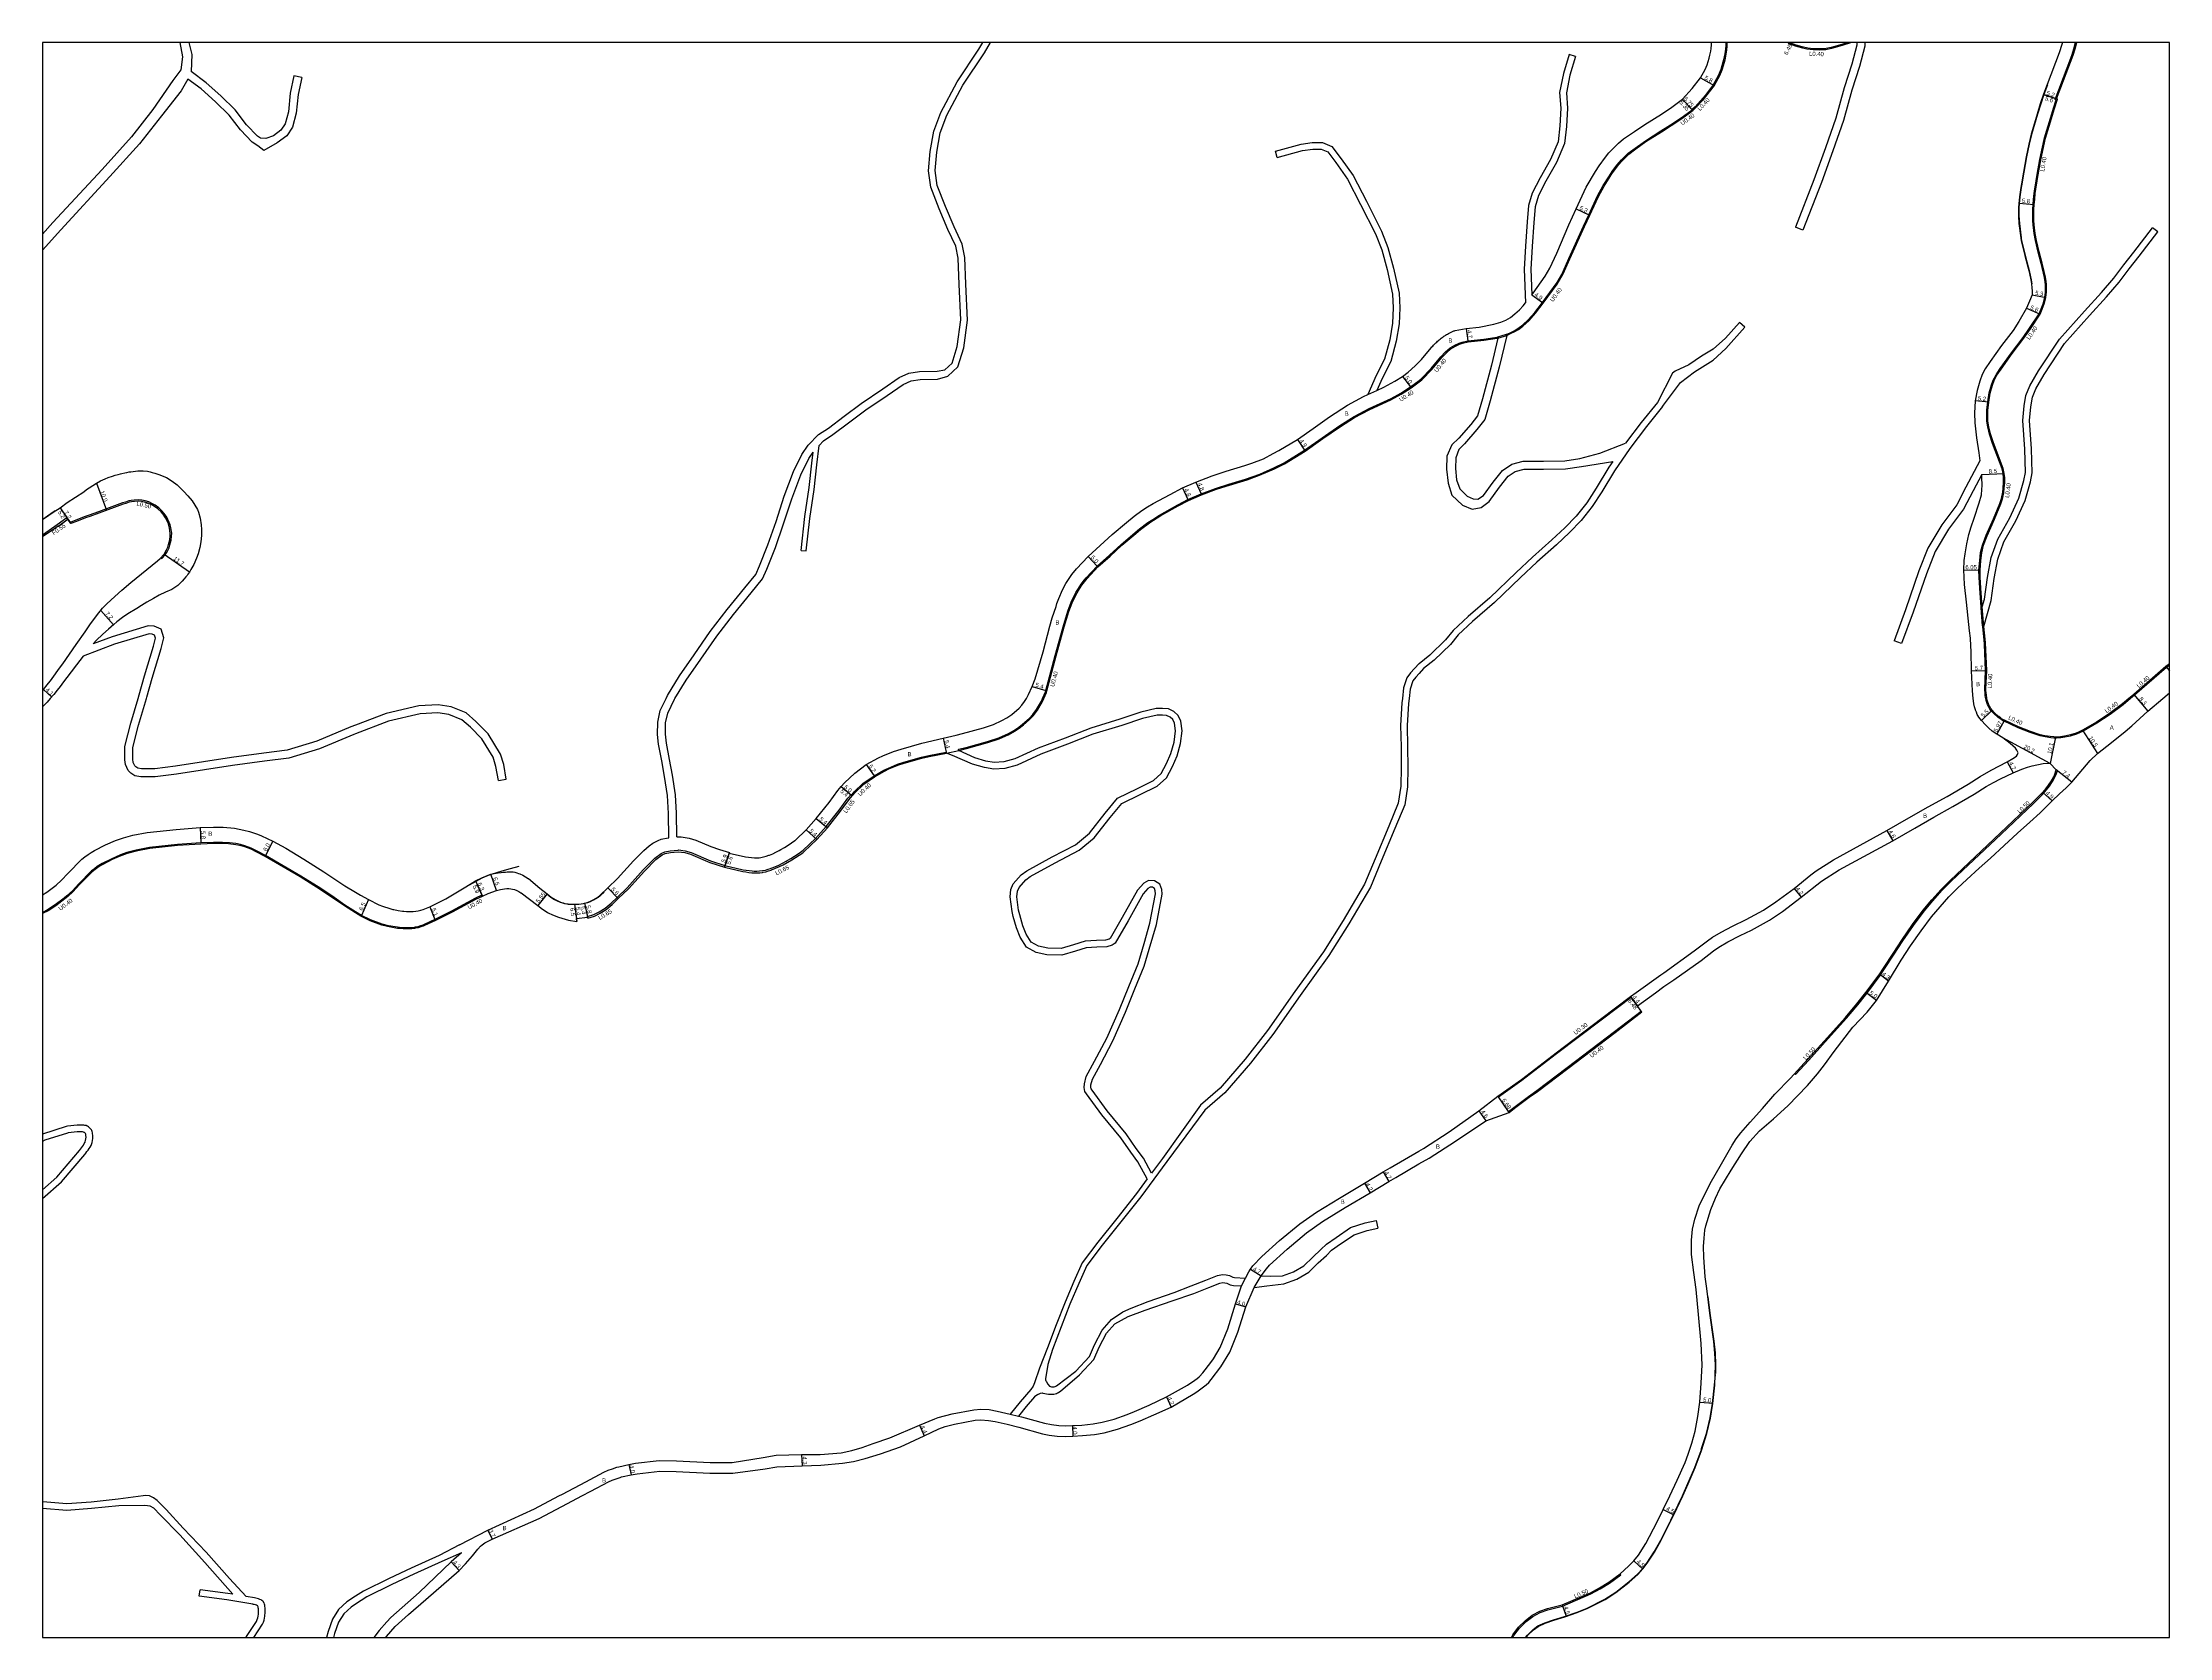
# Model space of a CAD drawing. Header units: metres. Extents: x -24000 to -20800, y -90000 to -87000.
# Drawn here: x -22400 to -21600, y -88800 to -88200 of the extents above; entities that cross this region are included whole.
import ezdxf

# ---------------------------------------------------------------- set-up
doc = ezdxf.new("R2010")
doc.units = ezdxf.units.M
doc.header["$LTSCALE"] = 2.5
for name, color, linetype in [('側溝・桝', 7, 'Continuous'), ('図郭', 7, 'Continuous'), ('幅員', 7, 'Continuous'), ('歩道・分離帯・安全施設', 7, 'Continuous'), ('舗装', 7, 'Continuous'), ('道路', 7, 'Continuous')]:
    doc.layers.add(name, color=color, linetype=linetype)
doc.styles.get("Standard").update_dxf_attribs({"font": ''})
doc.styles.get('Standard').set_extended_font_data('@MS PGothic')

msp = doc.modelspace()

# ---------------------------------------------------------------- linework, layer by layer
at = {"layer": '側溝・桝', "flags": 128}
for points in [[(-21766.83, -88200), (-21766.86, -88201.12), (-21766.95, -88202.55), (-21767.18, -88204.21), (-21767.68, -88206.48), (-21767.93, -88207.37), (-21768.72, -88210.09), (-21769.74, -88212.55), (-21771.59, -88215.91), (-21774.69, -88219.98), (-21776.34, -88221.9), (-21778.43, -88224.13), (-21779.38, -88225.07), (-21779.58, -88225.27)], [(-21743.21, -88200), (-21743.31, -88200.19), (-21742.61, -88200.57), (-21742.42, -88200.21), (-21742.3, -88200)], [(-21720.83, -88200), (-21723.27, -88200.76), (-21727.24, -88201.9), (-21729.13, -88202.27), (-21729.85, -88202.37), (-21731.99, -88202.42), (-21733.98, -88202.37), (-21736.03, -88202.1), (-21738.1, -88201.66), (-21740.47, -88200.99), (-21742.42, -88200.21)], [(-21646.87, -88295.79), (-21646.75, -88294.9), (-21646.66, -88293.86), (-21646.61, -88292.23), (-21646.65, -88291.09), (-21646.78, -88290.01), (-21647.04, -88288.36), (-21647.87, -88284.59), (-21648.24, -88283.07), (-21649.36, -88278.85), (-21650.43, -88274.52), (-21650.91, -88271.9), (-21651.3, -88268.64), (-21651.42, -88266.9), (-21651.43, -88265.65), (-21651.45, -88262.92), (-21651.27, -88260.85), (-21651.1, -88259.01), (-21650.85, -88256.78), (-21650.63, -88255.07), (-21650.14, -88252.03), (-21649.75, -88249.68), (-21648.74, -88243.99), (-21647.8, -88239.35), (-21646.98, -88235.84), (-21644.78, -88228.42), (-21643.63, -88224.64), (-21642.61, -88221.6), (-21643, -88221.47), (-21636.72, -88204.84), (-21635.93, -88202.43), (-21635.3, -88200)], [(-21849.29, -88310.21), (-21847.82, -88309.52), (-21846.26, -88308.75), (-21844.83, -88307.9), (-21843.24, -88306.76), (-21840.87, -88304.63), (-21838.39, -88301.79), (-21835.54, -88297.99), (-21830.31, -88290.92), (-21828.07, -88287.04), (-21825.52, -88281.38), (-21819.97, -88269.22), (-21817.97, -88264.99), (-21814.74, -88257.89), (-21812.68, -88254.01), (-21810.36, -88250.36), (-21809.73, -88249.37), (-21807.24, -88246.05), (-21805.95, -88244.57), (-21803.33, -88241.97), (-21800.77, -88240.02), (-21796.92, -88237.27), (-21791.07, -88233.62), (-21787.48, -88231.24), (-21783.39, -88228.59), (-21779.63, -88225.8), (-21779.3, -88225.56)], [(-21670.87, -88412.31), (-21671.19, -88407.12), (-21671.58, -88401.24), (-21671.64, -88398.45), (-21671.37, -88394.8), (-21671.02, -88391.85), (-21670.38, -88389.03), (-21668.98, -88385.38), (-21666.14, -88379.2), (-21663.77, -88373.35), (-21663.21, -88371.47), (-21662.72, -88369.14), (-21662.53, -88367.7), (-21662.37, -88365.37), (-21662.37, -88363.75), (-21662.51, -88362.13), (-21662.91, -88360.38), (-21666.54, -88350.78), (-21667.65, -88347.3), (-21668.31, -88344.6), (-21668.66, -88342.46), (-21668.71, -88341.1), (-21668.64, -88338.23), (-21668.33, -88335.2), (-21667.77, -88331.84), (-21666.98, -88328.75), (-21666.35, -88327.06), (-21665.24, -88324.96), (-21663.65, -88322.62), (-21659.44, -88316.76), (-21655.06, -88310.97), (-21652.61, -88307.44), (-21648.96, -88302.04), (-21648.2, -88300.22), (-21647.52, -88298.24), (-21646.87, -88295.79)], [(-21882.27, -88327.63), (-21881.24, -88326.84), (-21877.35, -88322.86), (-21873.74, -88318.49), (-21871.98, -88316.7), (-21870.32, -88315.23), (-21868.56, -88314.19), (-21867.01, -88313.51), (-21865.87, -88313.12), (-21863.79, -88312.62), (-21857.85, -88311.99), (-21852.91, -88311.26), (-21852.62, -88311.18)], [(-21849.46, -88309.85), (-21852.73, -88310.79)], [(-21852.62, -88311.18), (-21849.29, -88310.21)], [(-22022.21, -88443.85), (-22020.82, -88438.77), (-22018.69, -88430.7), (-22015.78, -88419.87), (-22013.93, -88414.06), (-22012.71, -88410.73), (-22011.88, -88408.93), (-22010.88, -88407.02), (-22009.98, -88405.51), (-22009.05, -88404.1), (-22007.61, -88402.25), (-22007.1, -88401.66), (-22003.02, -88397.29), (-21998.47, -88393.17), (-21994.04, -88389.09), (-21988.75, -88384.64), (-21987.07, -88383.25), (-21983.64, -88380.72), (-21982.09, -88379.66), (-21979.33, -88377.98), (-21972.8, -88374.24), (-21968.98, -88372.25), (-21964.09, -88370.16), (-21958.42, -88368.08), (-21953.57, -88366.49), (-21946.85, -88364.53), (-21942.21, -88362.81), (-21936.68, -88360.36), (-21932.82, -88358.43), (-21925.08, -88353.75), (-21918.44, -88349.02), (-21911.81, -88344.42), (-21906.47, -88341.09), (-21900.79, -88338), (-21892.82, -88334.38), (-21888.97, -88332.27), (-21885.27, -88329.9), (-21882.27, -88327.63)], [(-21670.25, -88419.68), (-21670.28, -88419.42), (-21670.84, -88412.69), (-21670.87, -88412.31)], [(-21669.86, -88419.64), (-21670.47, -88412.28)], [(-21669.1, -88446.75), (-21669.15, -88446.54), (-21669.28, -88445.57), (-21669.36, -88444.61), (-21669.4, -88443.65), (-21669.42, -88443.29), (-21669.14, -88436.27), (-21669.61, -88426.33), (-21669.68, -88424.78), (-21670.25, -88419.68)], [(-21600, -88434.25), (-21601.12, -88435.1), (-21613.16, -88445.54), (-21614.6, -88446.75)], [(-22055.36, -88466.27), (-22052.53, -88465.57), (-22044.42, -88463.36), (-22040.18, -88461.91), (-22036.85, -88460.43), (-22034.37, -88459.09), (-22032.71, -88457.99), (-22031.01, -88456.68), (-22028.87, -88454.79), (-22027.27, -88453.13), (-22025.79, -88451.17), (-22023.89, -88447.91), (-22023.4, -88446.74)], [(-22023.4, -88446.74), (-22022.42, -88444.46), (-22022.21, -88443.85)], [(-21614.6, -88446.75), (-21617.4, -88449.12), (-21622.27, -88452.79), (-21627.26, -88456.02), (-21632.49, -88459.02), (-21634.97, -88460.16), (-21637.29, -88460.89), (-21639.41, -88461.35), (-21640.84, -88461.57), (-21642.43, -88461.68), (-21643.48, -88461.64), (-21644.65, -88461.53), (-21646.77, -88461.23), (-21648.66, -88460.8), (-21652.43, -88459.55), (-21656.92, -88457.75), (-21662.21, -88455.32), (-21662.62, -88455.13), (-21663.34, -88454.7), (-21663.69, -88454.44), (-21664.37, -88453.92), (-21664.53, -88453.79), (-21666.09, -88452.4), (-21667.05, -88451.41), (-21667.53, -88450.72), (-21667.94, -88450), (-21668.12, -88449.65), (-21668.44, -88448.97), (-21668.72, -88448.27), (-21668.94, -88447.55), (-21668.96, -88447.48), (-21669.1, -88446.75)], [(-22095.47, -88483.41), (-22095.22, -88483.13), (-22094.44, -88482.2), (-22091.05, -88478.98), (-22087.04, -88476.24), (-22083.35, -88474.1), (-22081.67, -88473.28), (-22078.29, -88471.9), (-22075.95, -88471.09), (-22069.31, -88469.21), (-22066.5, -88468.54), (-22060.05, -88467.3)], [(-22195.07, -88528.8), (-22192.62, -88528.01), (-22190.61, -88526.97), (-22188.4, -88525.64), (-22186.16, -88523.78), (-22183.89, -88521.59), (-22180.13, -88517.98), (-22174.1, -88511.28), (-22169.74, -88506.79), (-22167.3, -88505.05), (-22165.95, -88504.51), (-22163.95, -88504.11), (-22163.9, -88504.11), (-22160.91, -88503.77), (-22160.85, -88503.76), (-22158.27, -88504.08), (-22156, -88504.75), (-22148.79, -88507.8), (-22143.36, -88509.63), (-22136.47, -88511.18), (-22135.36, -88511.37), (-22134.24, -88511.53), (-22133.12, -88511.64), (-22132.32, -88511.68), (-22131.3, -88511.69), (-22130.28, -88511.64), (-22129.26, -88511.52), (-22129.05, -88511.49), (-22128.09, -88511.29), (-22127.13, -88511.03), (-22126.19, -88510.71), (-22126, -88510.64), (-22124.53, -88510.06), (-22123.1, -88509.41), (-22121.68, -88508.7), (-22120.28, -88507.95), (-22119.95, -88507.77), (-22118.53, -88506.95), (-22117.14, -88506.09), (-22115.78, -88505.2), (-22114.46, -88504.25), (-22113.93, -88503.84), (-22109.22, -88499.42), (-22105.3, -88494.95), (-22100.33, -88488.8), (-22097.08, -88484.32), (-22095.96, -88482.99)], [(-22095.77, -88483.15), (-22095.96, -88482.99)], [(-22282.28, -88527.44), (-22286.48, -88524.82), (-22290.55, -88521.96), (-22295.52, -88518.58), (-22303.09, -88513.9), (-22316.28, -88506.15), (-22319.61, -88504.4), (-22321.49, -88503.51), (-22323.89, -88502.62), (-22325.86, -88502.05), (-22327.33, -88501.76), (-22330.03, -88501.43), (-22332.38, -88501.33), (-22335.7, -88501.35), (-22340.45, -88501.52), (-22349.25, -88502.09), (-22359.7, -88503.17), (-22364.73, -88504.17), (-22368.23, -88505.1), (-22371.2, -88506.22), (-22373.76, -88507.39), (-22377.35, -88509.18), (-22378.04, -88509.59), (-22379.16, -88510.33), (-22380.25, -88511.11), (-22381.29, -88511.94), (-22386.06, -88516.78), (-22388.56, -88519.44), (-22390.48, -88521.21), (-22391.59, -88522.15), (-22395.06, -88524.78), (-22397.94, -88526.65), (-22400, -88527.7)], [(-22234.56, -88521.16), (-22234.94, -88521.34), (-22236.91, -88522.28), (-22245.95, -88527.13), (-22252.21, -88530.26), (-22256.31, -88532.21), (-22256.81, -88532.4), (-22257.77, -88532.72), (-22258.75, -88533.01), (-22259.75, -88533.22), (-22260.14, -88533.29), (-22261.12, -88533.4), (-22262.1, -88533.45), (-22263.07, -88533.46), (-22264.34, -88533.42), (-22265.78, -88533.3), (-22266.5, -88533.24), (-22270.26, -88532.59), (-22272.32, -88532.04), (-22276.77, -88530.41), (-22280.28, -88528.69), (-22282.28, -88527.44)], [(-22195.02, -88529.04), (-22195.07, -88528.8)], [(-21852.56, -88596.39), (-21843.74, -88590.06), (-21830.68, -88580.02), (-21813.46, -88567.03), (-21802.71, -88558.9)], [(-21848.37, -88602.46), (-21845.8, -88600.55), (-21840.8, -88596.77), (-21837.75, -88594.55), (-21826.26, -88585.95), (-21808.53, -88572.39), (-21798.4, -88564.65)], [(-21798.4, -88564.65), (-21798.65, -88564.33)]]:
    msp.add_lwpolyline(points, dxfattribs=at)
at = {"layer": '側溝・桝'}
for points in [[(-22355.46, -88393.79), (-22355.07, -88394.13), (-22353.9, -88392.75), (-22353.39, -88391.95), (-22352.88, -88391.06), (-22352.42, -88390.03), (-22352.08, -88388.95), (-22351.68, -88387.22), (-22351.46, -88385.75), (-22351.42, -88384.57), (-22351.75, -88382.53), (-22352.02, -88381.41), (-22352.33, -88380.53), (-22353.28, -88378.5), (-22354.21, -88377.13), (-22355.07, -88376.16), (-22356.28, -88375.05), (-22357.64, -88374.09), (-22358.84, -88373.4), (-22360.06, -88372.75), (-22361.46, -88372.36), (-22362.7, -88372.1), (-22364.06, -88372.03), (-22365.51, -88372.1), (-22366.65, -88372.24), (-22367.58, -88372.45), (-22368.84, -88372.85), (-22369.87, -88373.19), (-22378.96, -88376.57), (-22382.4, -88377.85), (-22383.97, -88378.3), (-22387.46, -88379.65)], [(-22394.48, -88381.49), (-22395.33, -88382.08), (-22400, -88385.31)], [(-22390.43, -88379.37), (-22390.8, -88378.84), (-22394.48, -88381.49)], [(-22387.46, -88379.65), (-22389.64, -88380.5)], [(-21740.64, -88588.23), (-21735.62, -88582.79), (-21729.5, -88575.98), (-21721.51, -88567.06), (-21717.17, -88561.97), (-21713.8, -88557.74), (-21708.83, -88550.97), (-21707.13, -88548.48), (-21703.54, -88542.93), (-21700.29, -88537.9), (-21696.24, -88532.11), (-21692.25, -88526.74), (-21688.95, -88522.83), (-21685.51, -88518.93), (-21682.18, -88515.55), (-21679.79, -88513.37), (-21663.3, -88497.77), (-21651.19, -88486.23), (-21647.91, -88483.02), (-21646.27, -88481.19), (-21645.12, -88479.7), (-21643.96, -88477.94), (-21643.09, -88476.42), (-21642.64, -88475.41), (-21642.16, -88473.88), (-21642.64, -88473.74)], [(-21740.64, -88588.23), (-21741.01, -88587.89)], [(-21846.95, -88800), (-21846.55, -88799.26), (-21844.42, -88796.44), (-21841.93, -88794.02), (-21839.4, -88792.07), (-21836.65, -88790.56), (-21833.77, -88789.56), (-21828.25, -88788.24), (-21817.6, -88783.64), (-21814.17, -88781.72), (-21810.62, -88779.59), (-21806.31, -88776.42)], [(-21806.31, -88776.42), (-21806.62, -88776.03)]]:
    msp.add_lwpolyline(points, dxfattribs=at)
at = {"layer": '図郭'}
msp.add_lwpolyline([(-22400, -88800), (-21600, -88800), (-21600, -88200), (-22400, -88200)], close=True, dxfattribs=at)
at = {"layer": '幅員', "flags": 128}
for points in [[(-21743.21, -88200), (-21743.31, -88200.19)], [(-21776.33, -88213.34), (-21771.25, -88216.13)], [(-21783.19, -88221.32), (-21779.58, -88225.27)], [(-21783.19, -88221.32), (-21779.3, -88225.56)], [(-21647.41, -88219.56), (-21642.1, -88221.35)], [(-21642.48, -88221.22), (-21647.41, -88219.56)], [(-21823.12, -88262.56), (-21818.33, -88264.82)], [(-21656.65, -88260.41), (-21650.87, -88260.88)], [(-21839.84, -88294.88), (-21835.86, -88297.75)], [(-21651.69, -88294.93), (-21646.47, -88295.86)], [(-21653.73, -88299.98), (-21648.61, -88302.23)], [(-21864.54, -88307.57), (-21863.86, -88312.22)], [(-21888.52, -88325.58), (-21885.5, -88329.57)], [(-21667.93, -88335.26), (-21673.11, -88334.73)], [(-21927.99, -88349.32), (-21925.3, -88353.41)], [(-21971.21, -88367.55), (-21969.16, -88371.89)], [(-21966.15, -88365.38), (-21964.24, -88369.78)], [(-21670.6, -88362.48), (-21662.11, -88362.07)], [(-22006.66, -88393.3), (-22003.3, -88397)], [(-21677.29, -88398.38), (-21671.24, -88398.46)], [(-21674.44, -88436.42), (-21668.74, -88436.27)], [(-21601.37, -88434.79), (-21600, -88436.38)], [(-22027.79, -88442.26), (-22022.59, -88443.72)], [(-21613.42, -88445.23), (-21608.08, -88451.59)], [(-21670.68, -88454.99), (-21666.74, -88451.15)], [(-21662.04, -88454.96), (-21664.9, -88460.2)], [(-22061.26, -88461.63), (-22060.13, -88466.91)], [(-21644.87, -88471.17), (-21662.62, -88461.53)], [(-21642.9, -88461.26), (-21644.87, -88471.17)], [(-21632.67, -88458.66), (-21627.01, -88467.51)], [(-22090.16, -88471.59), (-22087.26, -88475.9)], [(-21661.04, -88470.54), (-21658.83, -88474.69)], [(-22099.59, -88479.93), (-22095.47, -88483.41)], [(-22099.59, -88479.93), (-22095.77, -88483.15)], [(-21636.75, -88478.22), (-21642.61, -88473.64)], [(-21644.1, -88485.31), (-21647.72, -88482.06)], [(-22340.71, -88495.33), (-22340.47, -88501.12)], [(-22109, -88491.97), (-22104.8, -88495.37)], [(-22313.42, -88500.43), (-22316.09, -88505.8)], [(-22112.74, -88496.22), (-22108.76, -88499.87)], [(-21706.32, -88496.39), (-21704, -88500.36)], [(-22143.53, -88510.26), (-22141.65, -88504.67)], [(-22141.74, -88504.95), (-22143.53, -88510.26)], [(-22237.15, -88515.42), (-22234.56, -88521.16)], [(-22237.15, -88515.42), (-22234.72, -88520.79)], [(-22229.28, -88519), (-22231.37, -88512.84)], [(-22187.32, -88518.01), (-22183.44, -88522.05)], [(-21741.22, -88518.22), (-21738.55, -88521.47)], [(-22277.37, -88522.44), (-22280.08, -88528.34)], [(-22254.37, -88525.2), (-22252.39, -88529.9)], [(-22210.2, -88520.3), (-22213.65, -88524.65)], [(-22199.9, -88524.16), (-22199.16, -88529.51)], [(-22199.9, -88524.16), (-22199.01, -88530.6)], [(-22196.11, -88523.75), (-22194.94, -88529.44)], [(-22196.11, -88523.75), (-22195.02, -88529.04)], [(-21705.65, -88553.05), (-21709.11, -88550.5)], [(-21802.71, -88558.9), (-21800.07, -88562.42)], [(-21798.65, -88564.33), (-21802.53, -88559.14)], [(-21710.13, -88560.33), (-21714.16, -88557.37)], [(-21848.61, -88602.14), (-21852.39, -88596.64)], [(-21859.72, -88601.84), (-21857.1, -88605.63)], [(-21902.8, -88629.15), (-21900.67, -88632.77)], [(-21895.76, -88624.86), (-21893.57, -88628.45)], [(-21945.65, -88661.51), (-21941.61, -88663.91)], [(-21951.25, -88674.48), (-21947.43, -88675.68)], [(-21977.28, -88709.51), (-21975.46, -88713.3)], [(-21776.66, -88711.42), (-21771.68, -88711.92)], [(-22070.18, -88720.17), (-22068.34, -88724.17)], [(-22012.63, -88720.23), (-22012.46, -88724.22)], [(-22179.44, -88734.97), (-22178.62, -88738.88)], [(-21790.44, -88751.86), (-21786.42, -88753.89)], [(-22232.48, -88759.66), (-22230.87, -88763)], [(-22246.24, -88771.59), (-22243.33, -88774.75)], [(-21801.45, -88771.23), (-21798.13, -88774.28)], [(-21828.41, -88787.77), (-21826.95, -88792)]]:
    msp.add_lwpolyline(points, dxfattribs=at)
at = {"layer": '幅員'}
for points in [[(-22379.69, -88365.73), (-22375.88, -88375.98)], [(-22393.42, -88375.01), (-22390.48, -88379.3)], [(-22393.42, -88375.01), (-22389.34, -88380.94)], [(-22354.31, -88392.44), (-22344.75, -88399.18)], [(-22378.04, -88413.62), (-22373.31, -88419.05)], [(-22399.68, -88443.43), (-22396.59, -88446.19)], [(-22114.48, -88731.11), (-22114.24, -88735.41)]]:
    msp.add_lwpolyline(points, dxfattribs=at)
at = {"layer": '歩道・分離帯・安全施設', "flags": 128}
for points in [[(-21645.84, -88215.88), (-21647.23, -88219.51), (-21648.44, -88223.1), (-21649.62, -88226.97), (-21651.87, -88234.55), (-21652.74, -88238.28), (-21653.71, -88243.05), (-21654.72, -88248.77), (-21655.55, -88253.22), (-21655.77, -88254.56), (-21656.26, -88258.07), (-21656.52, -88260.62), (-21656.62, -88262.21), (-21656.61, -88265.21), (-21656.45, -88268.11), (-21655.8, -88273.46), (-21655.78, -88273.68), (-21655.64, -88274.48), (-21654.26, -88280.1), (-21653.14, -88284.32), (-21652.79, -88285.73), (-21652, -88289.3), (-21651.77, -88290.81)], [(-22220.91, -88509.96), (-22224.17, -88510.85), (-22227.3, -88511.75), (-22231.32, -88512.98), (-22232.33, -88513.38), (-22234.75, -88514.4), (-22237.08, -88515.55), (-22240.64, -88517.68)], [(-22188.73, -88519.58), (-22190.14, -88520.93), (-22190.25, -88521.01), (-22191.05, -88521.61), (-22191.9, -88522.16), (-22192.78, -88522.65), (-22193.11, -88522.82), (-22194.07, -88523.25), (-22195.06, -88523.61), (-22196.07, -88523.9), (-22196.52, -88524), (-22197.39, -88524.14), (-22198.26, -88524.23), (-22199.14, -88524.29), (-22199.9, -88524.31), (-22201.08, -88524.29), (-22202.26, -88524.21), (-22202.8, -88524.14), (-22203.53, -88524.01), (-22204.25, -88523.82), (-22205.19, -88523.5), (-22206.26, -88523.06), (-22207.31, -88522.56), (-22207.4, -88522.5), (-22208.81, -88521.6), (-22210.29, -88520.42)]]:
    msp.add_lwpolyline(points, dxfattribs=at)
at = {"layer": '歩道・分離帯・安全施設'}
for points in [[(-22400, -88379.37), (-22398.98, -88378.67), (-22396, -88376.58), (-22395.25, -88376.09)], [(-21770.68, -88700.71), (-21770.57, -88697.39), (-21770.8, -88692.98), (-21771.25, -88688.58), (-21772.74, -88678.04), (-21773.47, -88671.87)], [(-21776.08, -88729.33), (-21774.16, -88723.27), (-21772.75, -88717.41), (-21771.84, -88711.96), (-21771.14, -88705.04), (-21770.74, -88701.06)], [(-21783.18, -88746.68), (-21781.13, -88742.14), (-21778.58, -88736.03), (-21776.18, -88729.64)], [(-21787.67, -88756.04), (-21786.53, -88753.79), (-21783.18, -88746.68)], [(-21842.16, -88800), (-21841.42, -88799.09), (-21839.27, -88797.01), (-21837.53, -88795.68), (-21834.88, -88794.53), (-21831.62, -88793.33), (-21827.53, -88792.05), (-21822.84, -88790.43), (-21819.06, -88788.94), (-21812.34, -88785.59), (-21808.28, -88783), (-21803.37, -88779.11), (-21800.12, -88776.23), (-21798.21, -88774.14), (-21796.52, -88772), (-21793.82, -88767.83), (-21791.35, -88763.37), (-21788.97, -88758.62), (-21787.84, -88756.38)]]:
    msp.add_lwpolyline(points, dxfattribs=at)
at = {"layer": '舗装', "flags": 128}
for points in [[(-21901.57, -88332.43), (-21898.14, -88330.87)], [(-22060.05, -88467.3), (-22055.36, -88466.27)], [(-21944.29, -88668.32), (-21941.61, -88663.91)], [(-21949.05, -88667.75), (-21947.55, -88664.84)], [(-22036.07, -88715.97), (-22032.88, -88716.72)]]:
    msp.add_lwpolyline(points, dxfattribs=at)
at = {"layer": '道路', "flags": 128}
for points in [[(-22348.39, -88200), (-22347.33, -88205.42), (-22348.01, -88210.21), (-22350.97, -88214.34), (-22358.49, -88225.24), (-22366.55, -88235.48), (-22377.6, -88247.74)], [(-22344.94, -88200), (-22343.85, -88204.5), (-22344.15, -88210.85)], [(-22063.5, -88323.64), (-22060.63, -88323.14), (-22057.86, -88320.61), (-22055.93, -88314.32), (-22054.64, -88304.3), (-22055.23, -88291.06), (-22055.62, -88281.09), (-22056.44, -88276.6), (-22059.44, -88270.38), (-22062.69, -88262.56), (-22065.92, -88254.47), (-22066.78, -88248.21), (-22066.13, -88240.96), (-22064.81, -88233.36), (-22062.12, -88226.26), (-22056.04, -88214.78), (-22047.81, -88202.52), (-22046.31, -88200)], [(-22063.43, -88326.64), (-22059.51, -88325.51), (-22055.67, -88321.99), (-22053.48, -88314.86), (-22052.14, -88304.4), (-22052.73, -88290.96), (-22053.13, -88280.82), (-22054.04, -88275.82), (-22057.16, -88269.35), (-22060.37, -88261.63), (-22063.49, -88253.82), (-22064.27, -88248.15), (-22063.65, -88241.29), (-22062.39, -88234.03), (-22059.83, -88227.29), (-22053.89, -88216.06), (-22045.69, -88203.85), (-22043.41, -88200)], [(-21839.84, -88294.88), (-21839.36, -88294.27), (-21834.79, -88287.94), (-21833, -88284.83), (-21830.47, -88279.22), (-21825.89, -88268.62), (-21823.12, -88262.56), (-21819.36, -88254.43), (-21815.92, -88248.51), (-21814.55, -88246.41), (-21812.18, -88243.17), (-21810.83, -88241.55), (-21808.49, -88239.05), (-21807.22, -88237.86), (-21805.32, -88236.29), (-21801.22, -88233.43), (-21797.27, -88230.84), (-21791.11, -88226.91), (-21787.16, -88224.32), (-21783.19, -88221.32), (-21779.47, -88217.34), (-21776.33, -88213.34), (-21774.58, -88210.15), (-21773.84, -88208.34), (-21773.11, -88205.85), (-21772.82, -88204.8), (-21772.51, -88203.3), (-21772.37, -88202.28), (-21772.25, -88200.83), (-21772.23, -88200)], [(-21766.43, -88200), (-21766.47, -88201.54), (-21766.58, -88202.76), (-21766.81, -88204.43), (-21767.1, -88205.86), (-21767.3, -88206.59), (-21767.54, -88207.48), (-21768.4, -88210.4), (-21769.3, -88212.58), (-21771.25, -88216.13), (-21774.47, -88220.34), (-21775.7, -88221.8), (-21778.14, -88224.41), (-21779.3, -88225.56)], [(-21719.58, -88200), (-21719.96, -88200.15), (-21723.16, -88201.15), (-21727.11, -88202.27), (-21729.2, -88202.69), (-21729.75, -88202.76), (-21731.59, -88202.84), (-21734.01, -88202.77), (-21736.35, -88202.47), (-21737.85, -88202.14), (-21740.6, -88201.37), (-21742.61, -88200.57), (-21743.31, -88200.19), (-21743.21, -88200)], [(-21717.53, -88200), (-21717.6, -88201.03), (-21719.44, -88208.16), (-21722.34, -88217.06), (-21725.44, -88228.5), (-21729.39, -88239.65), (-21733.71, -88251.63), (-21740.72, -88269.52)], [(-21714.58, -88200), (-21714.6, -88201.43), (-21716.56, -88209), (-21719.46, -88217.92), (-21722.57, -88229.39), (-21726.58, -88240.72), (-21730.9, -88252.67), (-21737.93, -88270.62)], [(-21640.26, -88200), (-21640.44, -88200.72), (-21641.48, -88203.91), (-21645.98, -88215.82), (-21647.37, -88219.45), (-21648.58, -88223.05), (-21649.76, -88226.93), (-21652.01, -88234.51), (-21652.88, -88238.24), (-21653.85, -88243.02), (-21654.87, -88248.74), (-21655.7, -88253.2), (-21655.92, -88254.54), (-21656.41, -88258.05), (-21656.67, -88260.61), (-21656.77, -88262.21), (-21656.76, -88265.21), (-21656.6, -88268.12), (-21655.95, -88273.48), (-21655.93, -88273.7), (-21655.78, -88274.51), (-21654.4, -88280.14), (-21653.28, -88284.36), (-21652.94, -88285.76), (-21652.15, -88289.33), (-21651.91, -88290.83), (-21651.77, -88292.31), (-21651.69, -88293.39), (-21651.67, -88294.04), (-21651.64, -88294.52), (-21651.69, -88294.93), (-21652.62, -88297.27), (-21653.73, -88299.98), (-21656.62, -88304.91), (-21658.83, -88308.33), (-21663.15, -88314.03), (-21667.42, -88319.98), (-21669.35, -88322.81), (-21670.44, -88324.85), (-21671.38, -88327.37), (-21672.28, -88330.89), (-21673.11, -88334.73), (-21673.38, -88339.42), (-21673.24, -88343.03), (-21672.6, -88348.68), (-21671.76, -88354.4), (-21671.28, -88357.41)], [(-21670.47, -88412.28), (-21670.79, -88407.09), (-21671.18, -88401.22), (-21671.24, -88398.46), (-21670.98, -88394.84), (-21670.63, -88391.91), (-21669.99, -88389.14), (-21668.61, -88385.53), (-21665.78, -88379.36), (-21663.4, -88373.48), (-21662.96, -88372.04), (-21662.73, -88371.13), (-21662.36, -88369.46), (-21662.11, -88367.6), (-21661.97, -88365.7), (-21661.97, -88363.73), (-21662.11, -88362.07), (-21662.53, -88360.26), (-21666.16, -88350.65), (-21667.26, -88347.19), (-21667.92, -88344.52), (-21668.26, -88342.42), (-21668.32, -88340.87), (-21668.26, -88338.47), (-21667.93, -88335.26), (-21667.38, -88331.92), (-21666.6, -88328.87), (-21665.94, -88327.1), (-21664.89, -88325.14), (-21663.33, -88322.85), (-21659.12, -88317), (-21654.73, -88311.2), (-21652.28, -88307.66), (-21648.61, -88302.23), (-21647.83, -88300.36), (-21647.14, -88298.35), (-21646.47, -88295.86), (-21646.35, -88294.95), (-21646.26, -88293.88), (-21646.21, -88292.23), (-21646.25, -88291.06), (-21646.38, -88289.95), (-21646.65, -88288.29), (-21647.48, -88284.49), (-21647.86, -88282.97), (-21648.98, -88278.75), (-21650.04, -88274.43), (-21650.51, -88271.84), (-21650.9, -88268.61), (-21651.02, -88266.89), (-21651.03, -88265.65), (-21651.05, -88262.94), (-21650.87, -88260.88), (-21650.7, -88259.05), (-21650.46, -88256.83), (-21650.23, -88255.13), (-21649.74, -88252.09), (-21649.36, -88249.74), (-21648.35, -88244.07), (-21647.41, -88239.44), (-21646.6, -88235.94), (-21644.4, -88228.54), (-21643.25, -88224.76), (-21642.1, -88221.35), (-21642.48, -88221.22), (-21636.25, -88204.74), (-21635.5, -88202.36), (-21634.89, -88200)], [(-21825.83, -88204.55), (-21827.97, -88211.66), (-21829.37, -88218.79), (-21828.96, -88224.67), (-21829.32, -88231.37), (-21829.94, -88237.31), (-21832.82, -88244.03), (-21836.72, -88250.91), (-21839.66, -88256.61), (-21841.09, -88261.32), (-21841.62, -88267.46), (-21842.23, -88276.56), (-21842.74, -88285.21), (-21842.21, -88297.96)], [(-21823.44, -88205.27), (-21825.54, -88212.26), (-21826.85, -88218.95), (-21826.46, -88224.65), (-21826.83, -88231.56), (-21827.49, -88237.95), (-21830.57, -88245.14), (-21834.52, -88252.1), (-21837.34, -88257.56), (-21838.62, -88261.8), (-21839.13, -88267.64), (-21839.74, -88276.76), (-21840.23, -88285.23), (-21839.84, -88294.88)], [(-21823.44, -88205.27), (-21825.83, -88204.55)], [(-22345.31, -88213.73), (-22347.8, -88218.15), (-22355.27, -88227.62), (-22363.5, -88238.08), (-22374.66, -88250.45)], [(-22302.53, -88213.17), (-22303.86, -88219.55), (-22304.56, -88226.57), (-22305.98, -88231.82), (-22308.15, -88235.04), (-22311.71, -88237.73), (-22316.71, -88240.61), (-22318.99, -88238.92), (-22321.12, -88237.49), (-22325.59, -88232.85), (-22329.82, -88227.27), (-22334.93, -88222.25), (-22340.37, -88217.42), (-22345.31, -88213.73)], [(-22305.47, -88212.56), (-22306.83, -88219.09), (-22307.52, -88226.02), (-22308.74, -88230.55), (-22310.36, -88232.95), (-22313.17, -88235.07), (-22315.98, -88236.13), (-22317.98, -88235.99), (-22319.18, -88235.18), (-22323.31, -88230.9), (-22327.56, -88225.28), (-22332.89, -88220.05), (-22338.48, -88215.1), (-22344.15, -88210.85)], [(-22302.53, -88213.17), (-22305.47, -88212.56)], [(-21849.46, -88309.85), (-21847.99, -88309.16), (-21846.45, -88308.4), (-21845.09, -88307.58), (-21843.18, -88306.17), (-21841.15, -88304.35), (-21838.7, -88301.53), (-21835.86, -88297.75), (-21830.35, -88290.3), (-21828.61, -88287.26), (-21825.89, -88281.21), (-21820.34, -88269.05), (-21818.33, -88264.82), (-21815.1, -88257.71), (-21813.03, -88253.81), (-21810.91, -88250.47), (-21809.35, -88248.2), (-21807.73, -88246.03), (-21806.1, -88244.15), (-21803.59, -88241.67), (-21801.01, -88239.7), (-21797.14, -88236.94), (-21791.29, -88233.28), (-21787.7, -88230.91), (-21783.61, -88228.27), (-21779.58, -88225.27), (-21779.3, -88225.56)], [(-21936.23, -88240.89), (-21926.6, -88238.21), (-21922.43, -88237.6), (-21918.56, -88237.59), (-21915, -88239.15), (-21911.52, -88243.69), (-21906.99, -88250.03), (-21902.03, -88259.73), (-21896.39, -88270.98), (-21893.94, -88277.14), (-21891.85, -88284.82), (-21889.7, -88294.28), (-21889.44, -88299.82), (-21889.7, -88305.88), (-21890.84, -88312.35), (-21892.9, -88320.02), (-21896.13, -88326.35), (-21898.14, -88330.87)], [(-22400, -88272.11), (-22396.1, -88267.75), (-22377.6, -88247.74)], [(-21935.56, -88243.3), (-21936.23, -88240.89)], [(-21935.56, -88243.3), (-21926.08, -88240.66), (-21922.25, -88240.1), (-21919.08, -88240.09), (-21916.6, -88241.18), (-21913.53, -88245.17), (-21909.13, -88251.34), (-21904.25, -88260.87), (-21898.67, -88272), (-21896.31, -88277.93), (-21894.27, -88285.43), (-21892.18, -88294.61), (-21891.95, -88299.83), (-21892.19, -88305.6), (-21893.28, -88311.81), (-21895.24, -88319.12), (-21898.38, -88325.27), (-21901.57, -88332.43)], [(-22400, -88278.11), (-22393.15, -88270.44), (-22374.66, -88250.45)], [(-21737.93, -88270.62), (-21740.72, -88269.52)], [(-21670.47, -88412.28), (-21669.57, -88409.35), (-21668.43, -88401.27), (-21667.02, -88393.68), (-21664.6, -88386.85), (-21660.02, -88378.77), (-21656.66, -88371.41), (-21654.72, -88364.76), (-21654.17, -88361.7), (-21654.41, -88352.94), (-21655.15, -88342.21), (-21654.64, -88336.73), (-21653.98, -88332.74), (-21652.58, -88329.15), (-21649.27, -88323.55), (-21641.41, -88311.65), (-21631.92, -88301), (-21625.58, -88294), (-21620.88, -88288.63), (-21617.12, -88283.6), (-21613.46, -88278.86), (-21606.33, -88269.73)], [(-21669.86, -88419.64), (-21667.12, -88409.87), (-21665.96, -88401.67), (-21664.6, -88394.33), (-21662.32, -88387.89), (-21657.79, -88379.91), (-21654.31, -88372.28), (-21652.28, -88365.32), (-21651.67, -88361.88), (-21651.91, -88352.81), (-21652.65, -88342.24), (-21652.16, -88337.04), (-21651.55, -88333.41), (-21650.32, -88330.25), (-21647.15, -88324.88), (-21639.42, -88313.18), (-21630.06, -88302.68), (-21623.7, -88295.64), (-21618.94, -88290.2), (-21615.13, -88285.12), (-21611.42, -88280.32), (-21604.35, -88271.27)], [(-21604.35, -88271.27), (-21606.33, -88269.73)], [(-21882.27, -88320.18), (-21881.37, -88319.25), (-21877.7, -88314.8), (-21877.41, -88314.49), (-21877.11, -88314.19), (-21876.82, -88313.88), (-21876.52, -88313.58), (-21876.21, -88313.28), (-21875.91, -88312.98), (-21875.6, -88312.69), (-21875.28, -88312.4), (-21874.96, -88312.12), (-21874.64, -88311.84), (-21874.31, -88311.57), (-21874.19, -88311.47), (-21873.88, -88311.23), (-21873.56, -88310.99), (-21873.24, -88310.75), (-21872.92, -88310.52), (-21872.59, -88310.3), (-21872.26, -88310.09), (-21871.92, -88309.88), (-21871.58, -88309.67), (-21871.23, -88309.48), (-21871.17, -88309.44), (-21870.93, -88309.31), (-21870.69, -88309.18), (-21870.44, -88309.06), (-21870.2, -88308.94), (-21869.95, -88308.82), (-21869.7, -88308.71), (-21869.44, -88308.61), (-21869.19, -88308.51), (-21868.93, -88308.42), (-21868.67, -88308.33), (-21868.64, -88308.32), (-21864.54, -88307.57), (-21859.58, -88307.04), (-21854.15, -88306), (-21851.54, -88305.25), (-21849.63, -88304.46), (-21847.84, -88303.38), (-21846.2, -88302.06), (-21844.48, -88300.55), (-21843.09, -88299.09), (-21842.21, -88297.96)], [(-21882.27, -88327.13), (-21881.5, -88326.54), (-21877.65, -88322.6), (-21874.04, -88318.22), (-21872.26, -88316.41), (-21870.56, -88314.9), (-21868.75, -88313.84), (-21867.16, -88313.14), (-21865.98, -88312.73), (-21863.86, -88312.22), (-21857.9, -88311.59), (-21852.99, -88310.87), (-21852.73, -88310.79)], [(-21852.62, -88311.18), (-21855.03, -88321.37), (-21858.37, -88334.01), (-21860.25, -88340.46), (-21862.78, -88343.67), (-21867.3, -88348.86), (-21869.94, -88351.39), (-21871.74, -88355.61), (-21871.91, -88360.45), (-21871.36, -88365.79), (-21869.88, -88370.31), (-21865.95, -88373.99), (-21862.23, -88375.6), (-21858.84, -88374.86), (-21855.85, -88372.62), (-21852, -88367.23), (-21848.78, -88363.17), (-21846.14, -88361.35), (-21842.72, -88360.44), (-21835.42, -88360.51), (-21827.17, -88360.32), (-21821.14, -88359.49), (-21809.42, -88357.6)], [(-21849.29, -88310.21), (-21852.11, -88322.07), (-21855.48, -88334.81), (-21857.53, -88341.86), (-21860.47, -88345.59), (-21865.12, -88350.93), (-21867.33, -88353.05), (-21868.42, -88356.27), (-21868.51, -88360.22), (-21868.11, -88364.54), (-21866.85, -88367.86), (-21864.12, -88370.68), (-21861.89, -88371.65), (-21860.16, -88371.76), (-21857.95, -88370.39), (-21854.4, -88365.42), (-21850.85, -88360.95), (-21847.41, -88358.58), (-21843.1, -88357.44), (-21835.44, -88357.51), (-21827.41, -88357.32), (-21821.74, -88356.54), (-21814.27, -88354.52), (-21804.56, -88350.72)], [(-21852.62, -88311.18), (-21852.73, -88310.79)], [(-21849.29, -88310.21), (-21849.46, -88309.85)], [(-21761.72, -88305.34), (-21766.94, -88311.22), (-21771.57, -88315.4), (-21776.01, -88318), (-21780.83, -88321.24), (-21785.92, -88323.64), (-21786.96, -88324.38), (-21792.61, -88335.36)], [(-21790.66, -88336.92), (-21783.89, -88327.89), (-21778.6, -88323.9), (-21771.61, -88319.54), (-21766.87, -88315.07), (-21759.7, -88307.13)], [(-21759.7, -88307.13), (-21761.72, -88305.34)], [(-22165.49, -88446.74), (-22164.94, -88445.58), (-22160.46, -88438.19), (-22154.86, -88430.3), (-22148.84, -88421.57), (-22142.43, -88413.31), (-22135.83, -88405.12), (-22131.74, -88400.09), (-22130.28, -88396.9), (-22127.17, -88388.95), (-22124.11, -88380.14), (-22121.03, -88370.67), (-22117.5, -88361.41), (-22114.37, -88355.04), (-22111.97, -88351.42), (-22108.18, -88347.5), (-22104.43, -88345.03), (-22098.52, -88340.57), (-22092.07, -88335.74), (-22083.96, -88330.28), (-22077.79, -88325.97), (-22074.12, -88324.42), (-22070.16, -88323.79), (-22063.5, -88323.64)], [(-22107.92, -88351.54), (-22106.26, -88349.82), (-22102.7, -88347.48), (-22096.81, -88343.04), (-22090.34, -88338.19), (-22082.28, -88332.77), (-22076.33, -88328.61), (-22073.29, -88327.32), (-22069.89, -88326.79), (-22063.43, -88326.64)], [(-22022.59, -88443.72), (-22021.21, -88438.67), (-22019.08, -88430.6), (-22016.16, -88419.76), (-22014.31, -88413.93), (-22013.09, -88410.59), (-22012.43, -88409.11), (-22011.29, -88406.93), (-22010.36, -88405.36), (-22009.33, -88403.8), (-22008.08, -88402.18), (-22007.4, -88401.39), (-22003.3, -88397), (-21998.74, -88392.88), (-21994.31, -88388.79), (-21989.01, -88384.33), (-21987.36, -88382.97), (-21984.23, -88380.62), (-21982.42, -88379.37), (-21979.85, -88377.81), (-21972.99, -88373.89), (-21969.16, -88371.89), (-21964.24, -88369.78), (-21958.87, -88367.82), (-21953.74, -88366.12), (-21947.52, -88364.31), (-21942.16, -88362.35), (-21936.85, -88360), (-21933.01, -88358.08), (-21925.3, -88353.41), (-21918.67, -88348.69), (-21912.03, -88344.09), (-21906.67, -88340.74), (-21900.97, -88337.65), (-21892.71, -88333.89), (-21889.16, -88331.92), (-21885.5, -88329.57), (-21882.27, -88327.13)], [(-21898.14, -88330.87), (-21895.51, -88329.67), (-21891.31, -88327.37), (-21888.52, -88325.58), (-21886.39, -88323.97), (-21883.68, -88321.61), (-21882.27, -88320.18)], [(-22029.93, -88446.74), (-22029.09, -88445.3), (-22027.79, -88442.26), (-22026.62, -88439.33), (-22023.66, -88429.27), (-22021.12, -88419.5), (-22020.21, -88416.43), (-22018.8, -88412.14), (-22018.46, -88411.08), (-22017.73, -88409.09), (-22016.39, -88405.9), (-22015.15, -88403.55), (-22012.89, -88400.12), (-22011.13, -88398.05), (-22006.66, -88393.3), (-22002.14, -88389.2), (-21997.62, -88385.04), (-21992.23, -88380.51), (-21989.35, -88378.13), (-21986.54, -88376.07), (-21984.36, -88374.61), (-21982.3, -88373.45), (-21975.89, -88370.06), (-21971.21, -88367.55), (-21966.15, -88365.38), (-21960.05, -88362.98), (-21954.8, -88361.22), (-21947.74, -88359.17), (-21945.15, -88358.28), (-21940.8, -88356.56), (-21937.07, -88354.66), (-21934.95, -88353.42), (-21927.99, -88349.32), (-21922.09, -88345.26), (-21915.98, -88340.81), (-21909.22, -88336.44), (-21903.2, -88333.17), (-21901.57, -88332.43)], [(-21792.61, -88335.36), (-21798.74, -88342.97), (-21804.56, -88350.72)], [(-21790.66, -88336.92), (-21796.76, -88344.49), (-21802.91, -88352.69), (-21808.8, -88361.07), (-21813.53, -88369.01), (-21817.11, -88374.57), (-21821.22, -88379.81), (-21825.68, -88384.31), (-21830.59, -88388.91), (-21837.94, -88395.49), (-21844.06, -88401.3), (-21853.89, -88410.7), (-21862.12, -88417.8), (-21867.57, -88422.84), (-21870.47, -88426.43), (-21876.55, -88432.33), (-21880.59, -88435.54), (-21882.27, -88437.38)], [(-22112.77, -88391.18), (-22111.39, -88379.06), (-22109.8, -88368.11), (-22108.81, -88358.92), (-22107.92, -88351.54)], [(-22162.13, -88446.74), (-22157.96, -88439.84), (-22152.4, -88432.03), (-22146.41, -88423.34), (-22140.09, -88415.19), (-22133.48, -88406.98), (-22129.18, -88401.69), (-22127.52, -88398.07), (-22124.36, -88389.98), (-22121.27, -88381.1), (-22118.21, -88371.67), (-22114.75, -88362.62), (-22111.76, -88356.54), (-22110.16, -88354.12)], [(-22114.68, -88391.07), (-22113.24, -88378.35), (-22111.65, -88367.41), (-22110.66, -88358.21), (-22110.16, -88354.12)], [(-21809.42, -88357.6), (-21810.89, -88359.7), (-21815.65, -88367.68), (-21819.15, -88373.12), (-21823.1, -88378.15), (-21827.43, -88382.52), (-21832.29, -88387.07), (-21839.64, -88393.66), (-21845.71, -88399.43), (-21855.58, -88408.85), (-21863.79, -88415.94), (-21869.4, -88421.13), (-21872.32, -88424.74), (-21878.2, -88430.45), (-21882.27, -88433.68)], [(-21671.28, -88357.41), (-21676.55, -88367.21), (-21679.99, -88373.91), (-21685.58, -88381.4), (-21690.84, -88390.21), (-21694.23, -88398.78), (-21699.27, -88413.36), (-21703.58, -88425.07)], [(-21670.6, -88362.48), (-21673.89, -88368.59), (-21677.43, -88375.51), (-21683.09, -88383.08), (-21688.14, -88391.53), (-21691.42, -88399.82), (-21696.44, -88414.35), (-21700.76, -88426.11)], [(-21673.78, -88446.75), (-21674.14, -88443.83), (-21674.44, -88436.42), (-21674.61, -88429.09), (-21674.65, -88426.99), (-21674.89, -88424.08), (-21675.18, -88421.27), (-21675.47, -88418.94), (-21676.29, -88410.47), (-21677.11, -88403.92), (-21677.29, -88398.38), (-21677.16, -88394.89), (-21676.9, -88392.34), (-21676.27, -88388.53), (-21675.44, -88385.08), (-21674.6, -88382.23), (-21673.44, -88378.89), (-21671.53, -88373.12), (-21670.74, -88370.12), (-21670.55, -88368.14), (-21670.49, -88366.62), (-21670.57, -88363.54), (-21670.6, -88362.48)], [(-22114.68, -88391.07), (-22112.77, -88391.18)], [(-22363.63, -88445.42), (-22361.69, -88438.24), (-22358.31, -88427.1), (-22357.47, -88424.01), (-22357.85, -88422.9), (-22358.71, -88422.54), (-22359.95, -88422.43), (-22372.89, -88426.35), (-22384.7, -88430.84)], [(-22360.76, -88446.27), (-22358.8, -88439.06), (-22355.42, -88427.93), (-22354.33, -88423.91), (-22355.44, -88420.66), (-22357.98, -88419.59), (-22360.26, -88419.38), (-22373.85, -88423.51), (-22381.01, -88426.23)], [(-21668.7, -88446.75), (-21668.75, -88446.47), (-21668.88, -88445.53), (-21668.96, -88444.58), (-21669.01, -88443.64), (-21669.02, -88443.29), (-21668.74, -88436.27), (-21669.23, -88425.79), (-21669.45, -88423.23), (-21669.86, -88419.64)], [(-21700.76, -88426.11), (-21703.58, -88425.07)], [(-21882.27, -88433.68), (-21882.3, -88433.7), (-21885.42, -88437.11), (-21886.85, -88438.98), (-21888.07, -88442.77), (-21888.5, -88446.75)], [(-21882.27, -88437.38), (-21883.5, -88438.72), (-21884.6, -88440.16), (-21885.61, -88443.29), (-21885.98, -88446.75)], [(-21600, -88433.75), (-21601.37, -88434.79), (-21613.42, -88445.23), (-21615.22, -88446.75)], [(-22282.28, -88460.03), (-22282.89, -88460.26), (-22295.82, -88465.66), (-22307.4, -88469.21), (-22316.53, -88470.38), (-22328.5, -88471.95), (-22349.59, -88475.2), (-22357.61, -88476.24), (-22363.05, -88476.28), (-22365.27, -88475.8), (-22366.76, -88474.83), (-22367.76, -88473.85), (-22368.76, -88471.63), (-22369.02, -88469.78), (-22369.05, -88464.84), (-22366.77, -88456.06), (-22364.02, -88446.73)], [(-22282.28, -88456.82), (-22284, -88457.47), (-22296.83, -88462.84), (-22308.04, -88466.26), (-22316.8, -88467.39), (-22328.92, -88468.98), (-22350, -88472.22), (-22357.82, -88473.24), (-22362.74, -88473.28), (-22364.1, -88472.99), (-22364.87, -88472.48), (-22365.25, -88472.1), (-22365.85, -88470.79), (-22366.02, -88469.56), (-22366.05, -88465.21), (-22363.88, -88456.86), (-22360.89, -88446.73)], [(-22364.02, -88446.73), (-22363.63, -88445.42)], [(-22360.89, -88446.73), (-22360.76, -88446.27)], [(-22164.46, -88499.19), (-22164.58, -88490.03), (-22164.93, -88483.31), (-22166.06, -88476.1), (-22167.09, -88470.28), (-22168.31, -88463.99), (-22168.68, -88460.36), (-22168.62, -88455.62), (-22167.65, -88451.3), (-22165.49, -88446.74)], [(-22161.47, -88498.85), (-22161.58, -88489.94), (-22161.94, -88483), (-22163.1, -88475.62), (-22164.15, -88469.71), (-22165.34, -88463.55), (-22165.68, -88460.23), (-22165.63, -88455.97), (-22164.8, -88452.29), (-22162.29, -88447.01), (-22162.13, -88446.74)], [(-22161.47, -88498.85), (-22160.95, -88498.79), (-22159.8, -88498.79), (-22156.83, -88499.34), (-22154.33, -88500.08), (-22148.68, -88502.47), (-22145.41, -88503.62), (-22141.65, -88504.67), (-22141.74, -88504.95), (-22135.65, -88506.29), (-22132.17, -88506.71), (-22131.3, -88506.71), (-22130.43, -88506.65), (-22129.87, -88506.58), (-22128.85, -88506.37), (-22127.85, -88506.09), (-22126.86, -88505.76), (-22126.61, -88505.67), (-22125.37, -88505.17), (-22124.14, -88504.6), (-22122.94, -88503.98), (-22122.28, -88503.61), (-22120.92, -88502.82), (-22119.58, -88502), (-22118.27, -88501.12), (-22117.01, -88500.19), (-22116.85, -88500.07), (-22112.74, -88496.22), (-22109, -88491.97), (-22104.1, -88485.91), (-22100.82, -88481.39), (-22099.59, -88479.93), (-22098.38, -88478.49), (-22094.53, -88474.84), (-22090.16, -88471.59), (-22085.6, -88469.15), (-22083.93, -88468.37), (-22079.98, -88466.76), (-22077.06, -88465.79), (-22069.21, -88463.57), (-22061.26, -88461.63), (-22056.34, -88460.54), (-22053.99, -88459.96), (-22046.13, -88457.81), (-22042.3, -88456.5), (-22039.12, -88455.09), (-22037.35, -88454.1), (-22035.39, -88452.8), (-22032.63, -88450.37), (-22031.61, -88449.25), (-22030.63, -88447.95), (-22029.93, -88446.74)], [(-22055.36, -88466.27), (-22055.46, -88465.89), (-22052.63, -88465.19), (-22044.54, -88462.98), (-22040.33, -88461.54), (-22036.69, -88459.92), (-22034.39, -88458.62), (-22032.77, -88457.55), (-22031.39, -88456.48), (-22028.81, -88454.21), (-22027.52, -88452.79), (-22026.13, -88450.95), (-22024.25, -88447.73), (-22023.83, -88446.74)], [(-22023.83, -88446.74), (-22022.8, -88444.32), (-22022.59, -88443.72)], [(-21888.5, -88446.75), (-21888.68, -88448.42), (-21889.23, -88456.9), (-21889.04, -88465), (-21888.96, -88472.75), (-21889.05, -88479.73), (-21890.05, -88486.13), (-21893.63, -88494.79), (-21898.79, -88507.04), (-21902.77, -88516.62), (-21910.76, -88530.29), (-21918.24, -88542.01), (-21928.97, -88557.01), (-21939.31, -88571.63), (-21947.6, -88582.41), (-21957.11, -88593.33), (-21964.45, -88599.76)], [(-21885.98, -88446.75), (-21886.19, -88448.64), (-21886.73, -88456.95), (-21886.54, -88464.96), (-21886.46, -88472.75), (-21886.55, -88479.94), (-21887.63, -88486.81), (-21891.31, -88495.72), (-21896.48, -88507.99), (-21900.53, -88517.74), (-21908.63, -88531.59), (-21916.17, -88543.42), (-21926.96, -88558.5), (-21937.31, -88573.13), (-21945.67, -88583.99), (-21955.33, -88595.1), (-21962.8, -88601.64)], [(-21657.95, -88465.46), (-21659.91, -88463.67), (-21662.62, -88461.53), (-21664.9, -88460.2), (-21666.68, -88459.04), (-21667.94, -88457.99), (-21669.19, -88456.72), (-21670.68, -88454.99), (-21671.71, -88453.76), (-21672.09, -88453.15), (-21672.29, -88452.77), (-21672.64, -88451.95), (-21672.94, -88451.11), (-21672.96, -88451.05), (-21673.27, -88449.92), (-21673.52, -88448.77), (-21673.55, -88448.62), (-21673.78, -88446.75)], [(-21615.22, -88446.75), (-21617.65, -88448.81), (-21622.5, -88452.46), (-21627.47, -88455.68), (-21632.67, -88458.66), (-21634.22, -88459.38), (-21635.12, -88459.79), (-21637.18, -88460.46), (-21639.49, -88460.96), (-21640.93, -88461.18), (-21642.22, -88461.29), (-21642.9, -88461.26), (-21643.51, -88461.23), (-21644.9, -88461.09), (-21646.93, -88460.81), (-21648.61, -88460.4), (-21652.29, -88459.18), (-21656.76, -88457.39), (-21662.04, -88454.96), (-21662.46, -88454.76), (-21663.13, -88454.36), (-21663.45, -88454.12), (-21664.12, -88453.6), (-21664.27, -88453.48), (-21665.82, -88452.11), (-21666.74, -88451.15), (-21667.19, -88450.5), (-21667.59, -88449.81), (-21667.76, -88449.48), (-21668.07, -88448.82), (-21668.34, -88448.14), (-21668.55, -88447.44), (-21668.57, -88447.4), (-21668.7, -88446.75)], [(-21636.75, -88478.22), (-21632.57, -88473.38), (-21629.77, -88470.15), (-21627.01, -88467.51), (-21621.79, -88463.33), (-21616.64, -88459.14), (-21614.15, -88457.04), (-21608.08, -88451.59), (-21602.5, -88446.75)], [(-21602.5, -88446.75), (-21600, -88444.58)], [(-22225.6, -88477.13), (-22226.53, -88471.66), (-22227.7, -88467.67), (-22232.34, -88460), (-22237.03, -88455.39), (-22240.71, -88452.18), (-22246.31, -88449.93), (-22251.17, -88449.11), (-22258.44, -88449.56), (-22270.71, -88452.47), (-22282.28, -88456.82)], [(-22228.55, -88477.64), (-22229.46, -88472.34), (-22230.47, -88468.88), (-22234.72, -88461.88), (-22239.07, -88457.59), (-22242.3, -88454.77), (-22247.13, -88452.83), (-22251.33, -88452.12), (-22258, -88452.54), (-22269.83, -88455.35), (-22282.28, -88460.03)], [(-21984.47, -88627.49), (-21988.03, -88621.1), (-21990.72, -88617.45), (-21994.4, -88612), (-22001.54, -88603.43), (-22007.29, -88595.55), (-22007.92, -88594.61), (-22008.26, -88593.11), (-22008.12, -88591.71), (-22007.5, -88589.03), (-22004.27, -88583.25), (-21999.67, -88574.52), (-21994.92, -88563.75), (-21991.43, -88555.09), (-21987.95, -88546.61), (-21985.7, -88538.94), (-21983.46, -88531.27), (-21981.4, -88520.24), (-21981.46, -88519.12), (-21981.81, -88518.28), (-21982.54, -88517.79), (-21983.38, -88517.77), (-21984.23, -88518.21), (-21986.06, -88520.31), (-21991.72, -88530.4), (-21996.6, -88538.75), (-21997.73, -88539.56), (-21999.71, -88540.16), (-22003.44, -88540.34), (-22007.45, -88540.52), (-22011.48, -88541.81), (-22016.56, -88543.35), (-22022.23, -88543.21), (-22026.22, -88542.36), (-22029.89, -88540.31), (-22032.31, -88536.61), (-22033.62, -88533.07), (-22034.9, -88528.73), (-22035.31, -88526.85), (-22036.1, -88521.34), (-22035.75, -88518.65), (-22034.86, -88516.53), (-22031.88, -88513.07), (-22029.79, -88511.63), (-22020.25, -88506.39), (-22011.47, -88501.77), (-22006.23, -88497.44), (-22000.36, -88489.96), (-21995.65, -88484.3), (-21988.19, -88480.68), (-21982.15, -88477.67), (-21979.29, -88475.04), (-21977.24, -88471.28), (-21975.56, -88467.51), (-21974.42, -88463.25), (-21973.84, -88458.89), (-21974.23, -88455.99), (-21974.85, -88454.68), (-21975.85, -88453.81), (-21977.23, -88453.12), (-21978.81, -88452.99), (-21980.77, -88453.03), (-21986.3, -88454.28), (-21994.09, -88456.88), (-22004.89, -88460.23), (-22014.49, -88463.98), (-22024.56, -88467.73), (-22033.42, -88471.87), (-22038.01, -88473.05), (-22042.21, -88473.32), (-22045.74, -88472.76), (-22050.26, -88471.43), (-22057.76, -88468.26), (-22060.05, -88467.3)], [(-21982.84, -88625.28), (-21985.92, -88619.75), (-21988.69, -88616), (-21992.4, -88610.49), (-21999.57, -88601.89), (-22005.24, -88594.13), (-22005.58, -88593.61), (-22005.73, -88592.95), (-22005.65, -88592.12), (-22005.14, -88589.94), (-22002.08, -88584.45), (-21997.42, -88575.61), (-21992.61, -88564.71), (-21989.12, -88556.04), (-21985.59, -88547.44), (-21983.72, -88541.07), (-21981.02, -88531.85), (-21978.88, -88520.4), (-21978.99, -88518.56), (-21979.79, -88516.62), (-21981.76, -88515.31), (-21983.97, -88515.26), (-21985.81, -88516.22), (-21988.11, -88518.86), (-21993.9, -88529.18), (-21998.48, -88537.03), (-21998.85, -88537.29), (-22000.14, -88537.68), (-22003.56, -88537.85), (-22007.89, -88538.04), (-22012.21, -88539.42), (-22016.9, -88540.85), (-22021.94, -88540.71), (-22025.33, -88539.99), (-22028.13, -88538.43), (-22030.06, -88535.48), (-22031.25, -88532.28), (-22032.47, -88528.1), (-22032.85, -88526.4), (-22033.58, -88521.32), (-22033.32, -88519.31), (-22032.71, -88517.86), (-22030.2, -88514.94), (-22028.48, -88513.76), (-22019.08, -88508.6), (-22010.08, -88503.86), (-22004.43, -88499.19), (-21998.42, -88491.53), (-21994.07, -88486.32), (-21987.09, -88482.92), (-21980.72, -88479.75), (-21977.29, -88476.6), (-21974.99, -88472.39), (-21973.19, -88468.34), (-21971.96, -88463.74), (-21971.32, -88458.89), (-21971.81, -88455.28), (-21972.81, -88453.13), (-21974.46, -88451.71), (-21976.54, -88450.67), (-21978.73, -88450.49), (-21981.08, -88450.54), (-21986.96, -88451.87), (-21994.84, -88454.49), (-22005.72, -88457.87), (-22015.38, -88461.64), (-22025.53, -88465.42), (-22034.27, -88469.51), (-22038.41, -88470.57), (-22042.09, -88470.81), (-22045.19, -88470.32), (-22049.38, -88469.09), (-22055.36, -88466.27)], [(-22095.77, -88483.15), (-22095.53, -88482.87), (-22094.73, -88481.92), (-22091.31, -88478.67), (-22087.26, -88475.9), (-22083.54, -88473.75), (-22081.83, -88472.92), (-22078.43, -88471.53), (-22076.07, -88470.7), (-22069.41, -88468.83), (-22066.59, -88468.15), (-22060.13, -88466.91)], [(-22060.05, -88467.3), (-22060.13, -88466.91)], [(-21802.71, -88558.9), (-21800.57, -88557.33), (-21791.3, -88550.75), (-21790.18, -88549.96), (-21778.74, -88541.74), (-21773.78, -88537.91), (-21771.82, -88536.56), (-21768.56, -88534.62), (-21764.37, -88532.41), (-21759.2, -88529.96), (-21752.74, -88526.4), (-21748.06, -88523.32), (-21741.22, -88518.22), (-21734.92, -88513.05), (-21732.92, -88511.63), (-21726.39, -88507.42), (-21706.32, -88496.39), (-21698.01, -88491.72), (-21690.75, -88487.57), (-21683.62, -88483.59), (-21675.77, -88478.96), (-21671.17, -88476.08), (-21667.04, -88473.68), (-21661.04, -88470.54), (-21658.93, -88469.38), (-21657.59, -88468.41), (-21657.13, -88467.79), (-21656.98, -88467.47), (-21656.96, -88467.21), (-21657.07, -88466.93), (-21657.42, -88466.17), (-21657.95, -88465.46)], [(-21798.65, -88564.33), (-21800.07, -88562.42), (-21793.34, -88557.5), (-21790.13, -88555.11), (-21786.36, -88552.58), (-21776.11, -88545.27), (-21771.5, -88541.7), (-21769.55, -88540.33), (-21766.14, -88538.3), (-21761.43, -88535.89), (-21757.2, -88533.88), (-21750.46, -88530.17), (-21745.54, -88526.92), (-21738.55, -88521.47), (-21730.91, -88515.45), (-21724.19, -88511.23), (-21704, -88500.36), (-21695.82, -88495.54), (-21688.61, -88491.41), (-21681.44, -88487.4), (-21673.48, -88482.72), (-21668.92, -88479.86), (-21666.2, -88478.31), (-21663.58, -88476.96), (-21658.83, -88474.69), (-21655.56, -88473.33), (-21653.34, -88472.55), (-21651.6, -88472.04), (-21647.52, -88471.24), (-21646.05, -88471.11), (-21644.87, -88471.17)], [(-22228.55, -88477.64), (-22225.6, -88477.13)], [(-22234.56, -88521.16), (-22232.39, -88520.15), (-22229.28, -88519), (-22227.79, -88518.62), (-22226.22, -88518.37), (-22225.32, -88518.28), (-22224.57, -88518.27), (-22223.87, -88518.33), (-22223.2, -88518.46), (-22222.54, -88518.65), (-22222.48, -88518.67), (-22221.65, -88519.02), (-22220.84, -88519.43), (-22220.05, -88519.88), (-22220.01, -88519.91), (-22213.65, -88524.65), (-22211.92, -88526.07), (-22210.23, -88527.2), (-22209.86, -88527.4), (-22208.23, -88528.16), (-22205.91, -88529.05), (-22202.11, -88530.21), (-22199.01, -88530.6), (-22199.16, -88529.51), (-22195.02, -88529.04), (-22194.94, -88529.44), (-22192.37, -88528.62), (-22190.29, -88527.54), (-22188.02, -88526.17), (-22185.73, -88524.27), (-22183.44, -88522.05), (-22179.66, -88518.43), (-22173.62, -88511.73), (-22169.31, -88507.28), (-22166.99, -88505.62), (-22165.77, -88505.14), (-22163.85, -88504.76), (-22163.83, -88504.75), (-22160.87, -88504.42), (-22158.38, -88504.72), (-22156.22, -88505.36), (-22149.02, -88508.41), (-22143.53, -88510.26), (-22136.59, -88511.82), (-22135.46, -88512.01), (-22134.32, -88512.17), (-22133.17, -88512.29), (-22132.34, -88512.33), (-22131.28, -88512.34), (-22130.23, -88512.29), (-22129.17, -88512.17), (-22128.94, -88512.13), (-22127.93, -88511.92), (-22126.94, -88511.65), (-22125.97, -88511.32), (-22125.77, -88511.25), (-22124.28, -88510.65), (-22122.82, -88509.99), (-22121.38, -88509.28), (-22119.97, -88508.52), (-22119.63, -88508.33), (-22118.2, -88507.51), (-22116.79, -88506.64), (-22115.41, -88505.73), (-22114.07, -88504.77), (-22113.51, -88504.33), (-22108.76, -88499.87), (-22104.8, -88495.37), (-22099.81, -88489.2), (-22096.57, -88484.72), (-22095.47, -88483.41)], [(-22095.47, -88483.41), (-22095.77, -88483.15)], [(-22400, -88520.64), (-22398.44, -88519.68), (-22394.86, -88516.97), (-22392.89, -88515.14), (-22390.45, -88512.55), (-22385.25, -88507.27), (-22384.09, -88506.34), (-22382.89, -88505.47), (-22381.66, -88504.65), (-22380.47, -88503.92), (-22376.38, -88501.88), (-22372.6, -88500.16), (-22369.53, -88499.14), (-22366.1, -88498.22), (-22360.61, -88497.14), (-22349.79, -88496.01), (-22340.71, -88495.33), (-22335.65, -88495.12), (-22332.07, -88495.18), (-22327.83, -88495.59), (-22324.28, -88496.28), (-22322.18, -88496.85), (-22319.17, -88497.8), (-22317.68, -88498.4), (-22313.42, -88500.43), (-22308.52, -88503.13), (-22301.68, -88507.27), (-22294.14, -88512.01), (-22286.24, -88517.19), (-22282.28, -88519.62)], [(-22282.28, -88526.97), (-22286.26, -88524.48), (-22290.32, -88521.63), (-22295.31, -88518.25), (-22302.89, -88513.56), (-22316.09, -88505.8), (-22319.23, -88504.15), (-22321.49, -88503.09), (-22323.95, -88502.17), (-22325.54, -88501.71), (-22327.31, -88501.36), (-22329.66, -88501.04), (-22332.37, -88500.93), (-22335.71, -88500.95), (-22340.47, -88501.12), (-22349.28, -88501.69), (-22359.76, -88502.78), (-22364.82, -88503.78), (-22368.31, -88504.71), (-22370.71, -88505.56), (-22373.93, -88507.03), (-22377.55, -88508.83), (-22378.25, -88509.26), (-22379.39, -88510), (-22380.49, -88510.79), (-22381.55, -88511.64), (-22386.35, -88516.5), (-22388.77, -88519.08), (-22390.82, -88520.97), (-22391.91, -88521.89), (-22395.29, -88524.45), (-22398.14, -88526.31), (-22400, -88527.26)], [(-22282.28, -88519.62), (-22280.46, -88520.73), (-22277.37, -88522.44), (-22273.53, -88524.37), (-22272.12, -88524.95), (-22269.43, -88525.82), (-22268.28, -88526.09), (-22267.91, -88526.17), (-22266.28, -88526.5), (-22264.65, -88526.75), (-22264.05, -88526.82), (-22263.15, -88526.9), (-22262.25, -88526.95), (-22261.55, -88526.95), (-22260.6, -88526.88), (-22259.65, -88526.75), (-22258.77, -88526.6), (-22257.71, -88526.38), (-22256.79, -88526.12), (-22254.37, -88525.2), (-22248.36, -88522.07), (-22243.94, -88519.45), (-22240.82, -88517.61), (-22237.15, -88515.42), (-22234.82, -88514.27), (-22232.39, -88513.24), (-22231.37, -88512.84), (-22230.11, -88512.61), (-22228.59, -88512.37), (-22227.53, -88512.24), (-22226.64, -88512.12), (-22225.9, -88512.05), (-22225.23, -88511.99), (-22224.56, -88511.95), (-22223.88, -88511.93), (-22223.22, -88511.97), (-22223, -88511.99), (-22222.32, -88512.13), (-22221.66, -88512.32), (-22221, -88512.56), (-22220.46, -88512.78), (-22219.36, -88513.29), (-22218.3, -88513.86), (-22217.28, -88514.51), (-22217.27, -88514.51), (-22212.95, -88518.12), (-22210.2, -88520.3), (-22208.69, -88521.5), (-22207.24, -88522.42), (-22206.2, -88522.92), (-22205.13, -88523.36), (-22204.21, -88523.68), (-22203.5, -88523.86), (-22202.78, -88523.99), (-22202.24, -88524.06), (-22201.07, -88524.14), (-22199.9, -88524.16), (-22199.15, -88524.14), (-22198.28, -88524.08), (-22197.41, -88523.99), (-22196.55, -88523.85), (-22196.11, -88523.75), (-22195.11, -88523.47), (-22194.13, -88523.11), (-22193.18, -88522.68), (-22192.85, -88522.52), (-22191.98, -88522.03), (-22191.14, -88521.49), (-22190.34, -88520.89), (-22190.24, -88520.81), (-22187.32, -88518.01), (-22183.68, -88514.53), (-22177.72, -88507.9), (-22173.82, -88503.89), (-22171.8, -88502.18), (-22170.5, -88501.25), (-22168.46, -88500.18), (-22167.36, -88499.74), (-22164.71, -88499.22), (-22164.46, -88499.19)], [(-22234.72, -88520.79), (-22237.09, -88521.92), (-22246.13, -88526.77), (-22252.39, -88529.9), (-22256.47, -88531.84), (-22256.95, -88532.02), (-22257.89, -88532.34), (-22258.85, -88532.62), (-22259.82, -88532.83), (-22260.2, -88532.89), (-22261.15, -88533), (-22262.11, -88533.05), (-22263.07, -88533.06), (-22264.32, -88533.02), (-22265.74, -88532.9), (-22266.45, -88532.84), (-22269.85, -88532.29), (-22272.2, -88531.66), (-22276.61, -88530.04), (-22280.08, -88528.34), (-22282.28, -88526.97)], [(-22234.56, -88521.16), (-22234.72, -88520.79)], [(-21852.39, -88596.64), (-21843.56, -88590.3), (-21830.5, -88580.26), (-21813.28, -88567.27), (-21802.53, -88559.14)], [(-21802.53, -88559.14), (-21802.71, -88558.9)], [(-21848.61, -88602.14), (-21846.04, -88600.23), (-21841.04, -88596.45), (-21837.99, -88594.23), (-21826.51, -88585.63), (-21808.77, -88572.07), (-21798.65, -88564.33)], [(-21964.45, -88599.76), (-21978.79, -88619.79), (-21982.84, -88625.28)], [(-21882.28, -88617.04), (-21880.63, -88616.09), (-21870.88, -88609.79), (-21859.72, -88601.84), (-21852.56, -88596.39), (-21852.39, -88596.64)], [(-22400, -88634.92), (-22392.89, -88628.59), (-22384.14, -88618.34), (-22383.71, -88617.79), (-22383.28, -88617.23), (-22382.85, -88616.67), (-22382.45, -88616.1), (-22382.08, -88615.5), (-22381.77, -88614.89), (-22381.6, -88614.5), (-22381.38, -88613.79), (-22381.22, -88613.06), (-22381.13, -88612.31), (-22381.1, -88611.56), (-22381.11, -88611.06), (-22381.15, -88610.59), (-22381.22, -88610.13), (-22381.34, -88609.67), (-22381.51, -88609.24), (-22381.63, -88609.02), (-22381.92, -88608.6), (-22382.28, -88608.23), (-22382.68, -88607.9), (-22383.12, -88607.65), (-22383.17, -88607.62), (-22383.6, -88607.46), (-22384.06, -88607.36), (-22384.53, -88607.3), (-22385, -88607.27), (-22385.48, -88607.26), (-22385.72, -88607.25), (-22386.95, -88607.26), (-22388.18, -88607.35), (-22389.41, -88607.5), (-22390.62, -88607.7), (-22391.08, -88607.79), (-22400, -88610.6)], [(-21962.8, -88601.64), (-21977.17, -88620.97), (-21986.95, -88634.23), (-22001.48, -88652.47), (-22007.18, -88660.12), (-22010.26, -88666.84), (-22013.55, -88674.6), (-22016.88, -88683.15), (-22020.11, -88691.72), (-22021.87, -88697.25), (-22022.31, -88699.71), (-22022.77, -88702.63), (-22022.71, -88703.06), (-22022.59, -88703.49), (-22022.53, -88703.64), (-22021.83, -88704.67), (-22021.21, -88705.42), (-22020.86, -88705.57), (-22020.5, -88705.66), (-22020.11, -88705.69), (-22019.73, -88705.68), (-22019.47, -88705.66), (-22019.18, -88705.59), (-22018.9, -88705.46), (-22018.64, -88705.32), (-22011.36, -88699.82), (-22006.21, -88694.27), (-22004.32, -88689.97), (-22001.48, -88684.38), (-21997.89, -88680.41), (-21993.62, -88677.5), (-21990.53, -88676.09), (-21984.18, -88673.6), (-21974.33, -88670.17), (-21967.92, -88667.74)], [(-21882.28, -88621.88), (-21878.45, -88619.68), (-21868.6, -88613.33), (-21857.1, -88605.63)], [(-21857.1, -88605.63), (-21848.37, -88602.46), (-21848.61, -88602.14)], [(-22400, -88631.57), (-22394.68, -88626.83), (-22386.14, -88616.84), (-22385.75, -88616.33), (-22385.35, -88615.82), (-22384.96, -88615.3), (-22384.6, -88614.77), (-22384.28, -88614.21), (-22384.02, -88613.63), (-22384, -88613.59), (-22383.82, -88613), (-22383.7, -88612.38), (-22383.65, -88611.76), (-22383.66, -88611.19), (-22383.69, -88610.9), (-22383.76, -88610.61), (-22383.87, -88610.36), (-22384.04, -88610.16), (-22384.25, -88610), (-22384.28, -88609.99), (-22384.62, -88609.87), (-22384.97, -88609.81), (-22385.34, -88609.78), (-22385.7, -88609.77), (-22385.78, -88609.77), (-22386.94, -88609.78), (-22388.1, -88609.87), (-22389.26, -88610.02), (-22390.41, -88610.22), (-22390.57, -88610.25), (-22399.13, -88612.95), (-22400, -88613.43)], [(-21947.55, -88664.84), (-21946.26, -88662.41), (-21945.65, -88661.51), (-21944.75, -88660.19), (-21941.39, -88656.63), (-21934.69, -88650.7), (-21927.13, -88644.45), (-21920.84, -88640.03), (-21912.21, -88634.69), (-21902.8, -88629.15), (-21895.76, -88624.86), (-21893.17, -88623.29), (-21882.28, -88617.04)], [(-21941.61, -88663.91), (-21939.66, -88661.29), (-21938.45, -88659.91), (-21931.92, -88653.87), (-21924.58, -88647.79), (-21918.52, -88643.53), (-21910.04, -88638.28), (-21900.67, -88632.77), (-21893.57, -88628.45), (-21891.03, -88626.91), (-21882.28, -88621.88)], [(-21984.47, -88627.49), (-21988.54, -88633.01), (-21995.97, -88642.35), (-22003.06, -88651.25), (-22008.91, -88659.1), (-22012.09, -88666.03), (-22015.4, -88673.84), (-22018.74, -88682.42), (-22021.98, -88691), (-22024.96, -88698.71), (-22026.89, -88704.26), (-22027.38, -88705.42), (-22028.3, -88706.72)], [(-21944.29, -88668.32), (-21939.53, -88667.75), (-21933.1, -88666.94), (-21928.21, -88665.16), (-21923.7, -88662.61), (-21920.19, -88659.07), (-21917.1, -88656.28), (-21915.14, -88654.31), (-21911.78, -88651.98), (-21906.68, -88648.55), (-21901.74, -88646.94), (-21897.75, -88646.07)], [(-21941.61, -88663.91), (-21938.03, -88664.04), (-21933.66, -88663.95), (-21929.46, -88662.43), (-21925.54, -88660.2), (-21922.26, -88656.9), (-21919.17, -88654.1), (-21917.07, -88652), (-21913.47, -88649.51), (-21908.01, -88645.83), (-21902.52, -88644.04), (-21898.38, -88643.14)], [(-21898.38, -88643.14), (-21897.75, -88646.07)], [(-21967.92, -88667.74), (-21962.44, -88665.58), (-21958.03, -88663.81), (-21956.18, -88663.43), (-21954.75, -88663.61), (-21953.58, -88663.87), (-21953.3, -88664), (-21952.34, -88664.43), (-21951.63, -88664.58), (-21947.55, -88664.84)], [(-22197.15, -88746.73), (-22193.77, -88744.97), (-22187.11, -88741.39), (-22185.77, -88740.83), (-22184.3, -88740.29), (-22182.78, -88739.8), (-22182.22, -88739.63), (-22178.62, -88738.88), (-22176.35, -88738.41), (-22167.82, -88737.48), (-22161.64, -88737.56), (-22149, -88738.17), (-22140.36, -88738.2), (-22128.18, -88736.53), (-22123.84, -88735.87), (-22114.24, -88735.41), (-22107.31, -88735.15), (-22099.17, -88734.48), (-22095.03, -88733.86), (-22090.6, -88732.73), (-22084.87, -88730.92), (-22077.35, -88728.27), (-22068.34, -88724.17), (-22062.91, -88721.54), (-22060.53, -88720.67), (-22056.97, -88719.75), (-22049.26, -88718.31), (-22047.06, -88718.15), (-22044.14, -88718.32), (-22041.68, -88718.75), (-22039.37, -88719.3), (-22037.17, -88719.81), (-22032.82, -88720.84), (-22023.83, -88723.36), (-22021.41, -88723.87), (-22018.4, -88724.22), (-22015.19, -88724.34), (-22012.46, -88724.22), (-22008.87, -88724.07), (-22004.29, -88723.62), (-22000.74, -88722.98), (-21995.71, -88721.65), (-21990.69, -88719.92), (-21987.21, -88718.54), (-21982.07, -88716.24), (-21975.46, -88713.3), (-21967.26, -88708.45), (-21966.24, -88707.8), (-21965.3, -88707.18), (-21964.32, -88706.51), (-21963.32, -88705.77), (-21962.32, -88704.97), (-21961.38, -88704.11), (-21960.43, -88702.98), (-21956.84, -88698.23), (-21953.44, -88692.71), (-21950.4, -88685.19), (-21947.43, -88675.68), (-21944.29, -88668.32)], [(-22032.88, -88716.72), (-22031.82, -88716.97), (-22023.19, -88719.39), (-22020.56, -88719.94), (-22017.79, -88720.26), (-22015.37, -88720.35), (-22012.63, -88720.23), (-22009.15, -88720.08), (-22004.77, -88719.65), (-22001.45, -88719.03), (-21996.88, -88717.82), (-21991.98, -88716.13), (-21989.22, -88715.05), (-21983.75, -88712.61), (-21977.28, -88709.51), (-21969.33, -88705.03), (-21968.43, -88704.44), (-21967.52, -88703.85), (-21966.63, -88703.24), (-21965.76, -88702.6), (-21964.92, -88701.93), (-21964.83, -88701.84), (-21963.57, -88700.5), (-21960.59, -88696.55), (-21959.62, -88695.12), (-21957.03, -88690.9), (-21954.17, -88683.85), (-21951.25, -88674.48), (-21949.05, -88667.75)], [(-22025.62, -88708.55), (-22024.68, -88708.14), (-22024.01, -88708.03), (-22023.71, -88708.09), (-22023.03, -88708.22), (-22022.34, -88708.34), (-22021.65, -88708.43), (-22020.96, -88708.48), (-22020.27, -88708.48), (-22019.59, -88708.43), (-22019.1, -88708.34), (-22018.65, -88708.21), (-22018.23, -88708.02), (-22017.82, -88707.79), (-22017.42, -88707.53), (-22017.09, -88707.31), (-22009.97, -88701.26), (-22004.52, -88695.38), (-22002.51, -88690.83), (-21999.82, -88685.52), (-21996.63, -88682), (-21991.71, -88679.29), (-21985.26, -88676.85), (-21975.15, -88673.42), (-21966.93, -88670.57)], [(-21966.93, -88670.57), (-21961.37, -88668.39), (-21957.14, -88666.69), (-21956.06, -88666.47), (-21955.25, -88666.57), (-21954.54, -88666.73), (-21953.28, -88667.3), (-21952.04, -88667.56), (-21949.05, -88667.75)], [(-22028.3, -88706.72), (-22032.24, -88711.3), (-22036.07, -88715.97)], [(-22025.62, -88708.55), (-22026.89, -88709.51), (-22030, -88713.05), (-22032.88, -88716.72)], [(-22205.78, -88746.73), (-22204.44, -88746.03), (-22195.64, -88741.44), (-22188.84, -88737.78), (-22187.24, -88737.11), (-22185.61, -88736.51), (-22183.95, -88735.97), (-22183.19, -88735.75), (-22179.44, -88734.97), (-22176.98, -88734.46), (-22168.01, -88733.48), (-22161.52, -88733.56), (-22148.89, -88734.17), (-22140.65, -88734.2), (-22128.95, -88732.29), (-22124.07, -88731.41), (-22114.48, -88731.11), (-22107.46, -88731.15), (-22099.63, -88730.51), (-22095.61, -88729.67), (-22091.73, -88728.48), (-22087.54, -88727.03), (-22081.32, -88724.91), (-22070.18, -88720.17), (-22064.44, -88717.76), (-22063.16, -88717.22), (-22057.84, -88715.85), (-22049.77, -88714.34), (-22047.12, -88714.14), (-22043.99, -88714.28), (-22040.88, -88714.83), (-22036.07, -88715.97)], [(-22362.12, -88746.73), (-22371.56, -88747.98), (-22381.76, -88749.05), (-22390.82, -88749.73), (-22399.88, -88749.01), (-22400, -88748.99)], [(-22358.08, -88751.36), (-22359.52, -88750.64), (-22361.52, -88750.3), (-22371.31, -88750.46), (-22381.54, -88751.54), (-22390.82, -88752.24), (-22400, -88751.51)], [(-22359.75, -88746.73), (-22359.8, -88746.7), (-22361.31, -88746.62), (-22362.12, -88746.73)], [(-22356.86, -88748.52), (-22358.23, -88747.46), (-22359.75, -88746.73)], [(-22328.39, -88783.75), (-22338.9, -88771.78), (-22348.33, -88761.37), (-22355.76, -88753.92), (-22358.08, -88751.36)], [(-22356.86, -88748.52), (-22353.51, -88751.84), (-22347.07, -88758.84), (-22338.46, -88767.9), (-22329.67, -88777.87), (-22323.43, -88784.57)], [(-22243.12, -88765.19), (-22232.48, -88759.66), (-22214.98, -88751.61), (-22205.78, -88746.73)], [(-22233.69, -88764.44), (-22230.87, -88763), (-22213.22, -88755.2), (-22202.58, -88749.57), (-22197.15, -88746.73)], [(-22243.12, -88765.19), (-22250.86, -88769.14), (-22261.39, -88773.88), (-22269.67, -88777.8), (-22279.3, -88782.54), (-22282.28, -88784.51)], [(-22270.87, -88800), (-22270.6, -88799.65), (-22267.35, -88795.85), (-22262.32, -88791.39), (-22255.89, -88785.72), (-22243.33, -88774.75), (-22240.85, -88772.31), (-22238.28, -88769.26), (-22236.27, -88766.82), (-22235.23, -88765.7), (-22234.64, -88765.16), (-22233.69, -88764.44)], [(-22242.47, -88768.11), (-22249.82, -88771.42), (-22260.32, -88776.15), (-22268.6, -88780.06), (-22278.06, -88784.72), (-22282.28, -88787.5)], [(-22242.47, -88768.11), (-22246.24, -88771.59), (-22258.33, -88783.07), (-22264.71, -88788.7), (-22269.02, -88792.52), (-22270.56, -88794.07), (-22273.42, -88797.4), (-22275.35, -88800)], [(-22341.06, -88784.52), (-22340.73, -88782.04)], [(-22328.39, -88783.75), (-22330.35, -88783.43), (-22340.73, -88782.04)], [(-22323.68, -88800), (-22323.31, -88799.6), (-22319.53, -88793.95), (-22319.27, -88793.3), (-22319.08, -88792.62), (-22318.93, -88791.93), (-22318.82, -88791.28), (-22318.75, -88790.59), (-22318.76, -88789.92), (-22318.78, -88789.55), (-22318.8, -88789.17), (-22318.85, -88788.81), (-22318.93, -88788.45), (-22319.05, -88788.18), (-22319.13, -88788.1), (-22319.14, -88788.09), (-22319.53, -88787.89), (-22319.94, -88787.75), (-22320.36, -88787.64), (-22320.79, -88787.54), (-22320.84, -88787.53), (-22330.72, -88785.9), (-22341.06, -88784.52)], [(-22320.57, -88800), (-22317.22, -88795), (-22316.93, -88794.27), (-22316.7, -88793.51), (-22316.52, -88792.74), (-22316.38, -88791.97), (-22316.33, -88791.66), (-22316.25, -88790.84), (-22316.24, -88790.02), (-22316.25, -88789.76), (-22316.27, -88789.29), (-22316.3, -88788.82), (-22316.34, -88788.35), (-22316.41, -88787.88), (-22316.52, -88787.43), (-22316.7, -88787), (-22316.71, -88786.97), (-22316.93, -88786.64), (-22317.19, -88786.35), (-22317.5, -88786.1), (-22317.8, -88785.89), (-22318.26, -88785.66), (-22318.74, -88785.48), (-22319.24, -88785.33), (-22319.75, -88785.21), (-22320.24, -88785.09), (-22323.43, -88784.57)]]:
    msp.add_lwpolyline(points, dxfattribs=at)
at = {"layer": '道路'}
for points in [[(-22390.7, -88373.07), (-22384.47, -88368.98), (-22383.41, -88368.15), (-22382.51, -88367.5), (-22381.11, -88366.58), (-22379.69, -88365.73), (-22378.16, -88364.91), (-22376.49, -88364.13), (-22375.35, -88363.65), (-22373.64, -88363.1), (-22372.68, -88362.78), (-22371.5, -88362.44), (-22370.7, -88362.22), (-22370.15, -88362.09), (-22369.08, -88361.85), (-22368.32, -88361.71), (-22367.37, -88361.54), (-22366.73, -88361.44), (-22365.85, -88361.32), (-22364.12, -88361.14), (-22362.21, -88361.09), (-22360.54, -88361.28), (-22359.52, -88361.49), (-22358.8, -88361.7), (-22357.7, -88361.99), (-22356.2, -88362.51), (-22353.38, -88363.63), (-22351.25, -88364.96), (-22349.38, -88366.4), (-22348.06, -88367.6), (-22346.8, -88368.93), (-22345.3, -88370.56), (-22343.73, -88372.36), (-22341.73, -88375.62), (-22341.29, -88376.67), (-22340.72, -88378.97), (-22340.34, -88381.46), (-22340.21, -88383.21), (-22340.21, -88385.22), (-22340.32, -88386.85), (-22340.55, -88388.61), (-22340.8, -88389.93), (-22341.43, -88392.29), (-22342.04, -88394), (-22343.07, -88396.32), (-22344.16, -88398.26), (-22344.77, -88399.21), (-22345.36, -88400.05), (-22345.66, -88400.44), (-22346.07, -88400.97), (-22346.71, -88401.73), (-22347.48, -88402.59), (-22348.48, -88403.59), (-22349.17, -88404.22), (-22350.62, -88405.29), (-22351.31, -88405.74), (-22353.8, -88406.76), (-22356.11, -88407.95), (-22358.26, -88409.11), (-22360.77, -88410.55), (-22362.75, -88411.75), (-22364.49, -88412.85), (-22367.97, -88414.96), (-22369.89, -88416.35), (-22372.06, -88417.98), (-22373.24, -88418.98), (-22375.19, -88420.69), (-22377.32, -88422.62), (-22379.85, -88424.9), (-22381.01, -88426.23)], [(-22395.96, -88376.65), (-22393.42, -88375.01), (-22390.7, -88373.07)], [(-22393.56, -88435.3), (-22392.42, -88433.68), (-22389.88, -88430.04), (-22387.35, -88426.4), (-22383.98, -88421.74), (-22381.92, -88418.74), (-22380.75, -88417.06), (-22379.65, -88415.62), (-22377.4, -88412.84), (-22375.93, -88411.24), (-22374.16, -88409.59), (-22370.23, -88406.02), (-22366.75, -88403.17), (-22356.78, -88394.94), (-22355.71, -88394.08), (-22354.31, -88392.44), (-22353.83, -88391.69), (-22353.34, -88390.83), (-22352.9, -88389.85), (-22352.58, -88388.81), (-22352.18, -88387.12), (-22351.98, -88385.7), (-22351.94, -88384.61), (-22352.25, -88382.63), (-22352.52, -88381.56), (-22352.81, -88380.72), (-22353.73, -88378.75), (-22354.62, -88377.45), (-22355.44, -88376.52), (-22356.61, -88375.46), (-22357.91, -88374.52), (-22359.09, -88373.85), (-22360.26, -88373.23), (-22361.59, -88372.86), (-22362.77, -88372.61), (-22364.06, -88372.55), (-22365.47, -88372.61), (-22366.56, -88372.75), (-22367.43, -88372.95), (-22368.7, -88373.35), (-22369.72, -88373.68), (-22378.78, -88377.06), (-22382.24, -88378.34), (-22383.8, -88378.79), (-22387.27, -88380.13)], [(-22400, -88379.47), (-22398.93, -88378.74), (-22395.96, -88376.65)], [(-22394.16, -88381.94), (-22395.02, -88382.54), (-22400, -88385.98)], [(-22394.16, -88381.94), (-22390.48, -88379.3)], [(-22389.34, -88380.94), (-22390.48, -88379.29)], [(-22387.27, -88380.13), (-22389.34, -88380.94)], [(-22384.7, -88430.84), (-22387.24, -88434.06), (-22389.17, -88436.68), (-22390.81, -88438.92), (-22392.09, -88440.56), (-22393.35, -88442.27), (-22394.46, -88443.68), (-22395.8, -88445.31), (-22397.08, -88446.73), (-22398.3, -88448.13), (-22399.98, -88449.88), (-22400, -88449.9)], [(-22400, -88443.81), (-22399.91, -88443.71), (-22398.74, -88442.26), (-22396.63, -88439.59), (-22396.41, -88439.27), (-22393.56, -88435.3)], [(-21644.87, -88471.17), (-21642.61, -88473.64)], [(-21783.05, -88746.75), (-21780.99, -88742.2), (-21778.44, -88736.09), (-21776.04, -88729.69), (-21774.01, -88723.31), (-21772.6, -88717.44), (-21771.69, -88711.98), (-21770.99, -88705.05), (-21770.72, -88697.39), (-21770.95, -88693), (-21771.4, -88688.6), (-21772.89, -88678.06), (-21774, -88668.66), (-21774.59, -88664.37), (-21775.15, -88656.95), (-21775.23, -88652.89), (-21775.06, -88649.82), (-21774.7, -88646.8), (-21774.33, -88645.16), (-21772.45, -88638.99), (-21770.74, -88634.68), (-21769.17, -88631.29), (-21764.9, -88624.24), (-21760.95, -88618.01), (-21757.83, -88613.44), (-21754.21, -88609.47), (-21748.99, -88604.86), (-21743.49, -88599.96), (-21736.13, -88592.41), (-21732.43, -88587.99), (-21729.81, -88584.59), (-21726.15, -88579.57), (-21719.13, -88570.39), (-21713.71, -88564.71), (-21710.13, -88560.33), (-21705.65, -88553.05), (-21700.86, -88545.23), (-21697.39, -88539.85), (-21693.39, -88534.14), (-21689.51, -88528.91), (-21686.29, -88525.12), (-21682.94, -88521.32), (-21679.74, -88518.07), (-21676.2, -88514.84), (-21671.61, -88510.57), (-21667.29, -88506.79), (-21662.12, -88502.02), (-21657.1, -88497.43), (-21652.49, -88493.26), (-21648.65, -88489.79), (-21644.1, -88485.31), (-21641.41, -88482.69), (-21638.88, -88480.38), (-21636.75, -88478.22)], [(-21680.12, -88513), (-21663.65, -88497.41), (-21651.54, -88485.87), (-21648.27, -88482.67), (-21646.65, -88480.87), (-21645.53, -88479.41), (-21644.38, -88477.68), (-21643.54, -88476.19), (-21643.1, -88475.24), (-21642.61, -88473.64)], [(-21787.96, -88746.75), (-21785.13, -88740.87), (-21782.2, -88734.16), (-21781, -88731.07), (-21779.6, -88726.85), (-21778.36, -88722.41), (-21777.35, -88716.83), (-21776.66, -88711.42), (-21776.1, -88704.38), (-21775.8, -88697.39), (-21776.11, -88689.46), (-21777.09, -88678.47), (-21777.97, -88669.12), (-21778.86, -88662.65), (-21779.83, -88655.93), (-21779.74, -88650.57), (-21779.38, -88646.39), (-21778.49, -88642.69), (-21776.86, -88637.61), (-21772.79, -88629.19), (-21768.44, -88621.78), (-21764.43, -88614.77), (-21762.92, -88612.41), (-21761.2, -88610.21), (-21757.76, -88606.16), (-21753.08, -88600.97), (-21748.39, -88595.65), (-21742.59, -88589.61), (-21735.99, -88582.45), (-21729.87, -88575.64), (-21721.89, -88566.73), (-21717.56, -88561.66), (-21714.2, -88557.43), (-21709.24, -88550.68), (-21707.55, -88548.2), (-21703.96, -88542.66), (-21700.71, -88537.62), (-21696.65, -88531.81), (-21692.64, -88526.42), (-21689.33, -88522.51), (-21685.87, -88518.59), (-21682.52, -88515.19), (-21680.12, -88513)], [(-21847.52, -88800), (-21846.97, -88798.99), (-21844.8, -88796.11), (-21842.26, -88793.64), (-21839.68, -88791.65), (-21836.86, -88790.1), (-21833.91, -88789.08), (-21828.41, -88787.77), (-21817.82, -88783.19), (-21814.42, -88781.29), (-21810.89, -88779.17), (-21806.62, -88776.03), (-21803.46, -88773.17), (-21801.45, -88771.23), (-21799.74, -88769.1), (-21796.91, -88764.66), (-21792.71, -88756.46), (-21790.44, -88751.86), (-21787.96, -88746.75)], [(-21841.96, -88800), (-21841.31, -88799.19), (-21839.18, -88797.12), (-21837.45, -88795.82), (-21834.83, -88794.67), (-21831.57, -88793.47), (-21827.48, -88792.19), (-21822.79, -88790.57), (-21819, -88789.08), (-21812.27, -88785.73), (-21808.19, -88783.13), (-21803.27, -88779.23), (-21800.02, -88776.33), (-21798.1, -88774.24), (-21796.4, -88772.09), (-21793.69, -88767.91), (-21791.21, -88763.44), (-21788.84, -88758.69), (-21786.4, -88753.86), (-21783.05, -88746.75)], [(-22282.28, -88784.51), (-22285.51, -88786.63), (-22288.65, -88789.53), (-22290.89, -88793.15), (-22292.58, -88797.76), (-22293.2, -88800)], [(-22282.28, -88787.5), (-22283.96, -88788.61), (-22286.7, -88791.14), (-22288.63, -88794.25), (-22290.2, -88798.53), (-22290.61, -88800)]]:
    msp.add_lwpolyline(points, dxfattribs=at)

# ---------------------------------------------------------------- texts
at = {"layer": '側溝・桝'}
for s, rotation, p in [('L0.40', 358.33088, (-21735.56, -88205)), ('L0.40', 46.93859, (-21776.54, -88225.81)), ('U0.40', 36.59962, (-21783.2, -88231.27)), ('L0.40', 80.79825, (-21647.12, -88248.63)), ('U0.40', 53.49508, (-21831.9, -88297.71)), ('L0.40', 55.29313, (-21652.67, -88311.96)), ('U0.40', 50.45692, (-21875.56, -88324.22)), ('U0.40', 32.69117, (-21889.1, -88335.19)), ('L0.40', 82.23074, (-21660.36, -88371.35)), ('L0.50', 346.92311, (-22364.74, -88374.08)), ('F0.55', 35, (-22395.78, -88385.37)), ('U0.40', 74.70477, (-22019.55, -88442.52)), ('L0.40', 87.74929, (-21666.84, -88442.96)), ('L0.40', 40.92684, (-21611.5, -88442.92)), ('L0.40', 335.32613, (-21660.78, -88454.54)), ('L0.40', 36.95495, (-21623.6, -88452.37)), ('U0.40', 43.50835, (-22092.46, -88483.64)), ('L0.65', 54.06536, (-22097.64, -88490.05)), ('L0.50', 43.62058, (-21656.35, -88490.11)), ('L0.65', 26.45244, (-22123.92, -88513.33)), ('U0.40', 37.10508, (-22393.23, -88526.69)), ('U0.40', 28.20118, (-22239.56, -88526.14)), ('L0.65', 31.14664, (-22190.37, -88530.13)), ('U0.30', 37.02927, (-21823.36, -88573.42)), ('U0.40', 37.40991, (-21817.33, -88582.03)), ('L0.50', 47.34408, (-21736.75, -88582.91)), ('L0.50', 23.37451, (-21823.51, -88785.38))]:
    msp.add_text(s, height=1.6, rotation=rotation, dxfattribs=at).set_placement(p)
at = {"layer": '幅員'}
for s, rotation, p in [('6.45', 61.66273, (-21743.76, -88204.82)), ('5.8', 331.1897, (-21775.07, -88213.75)), ('5.35', 312.54617, (-21784.44, -88222.69)), ('5.75', 312.54617, (-21782.87, -88221.31)), ('5.6', 341.66866, (-21646.97, -88221.66)), ('5.2', 341.66866, (-21646.39, -88219.65)), ('5.3', 334.78243, (-21822.07, -88262.78)), ('5.8', 355.34283, (-21655.56, -88260.27)), ('4.9', 324.15173, (-21839, -88295.18)), ('5.3', 349.90032, (-21650.61, -88294.87)), ('5.6', 336.22338, (-21652.53, -88300.23)), ('4.7', 278.2864, (-21864.18, -88308.28)), ('5.0', 307.14806, (-21887.77, -88326.15)), ('5.2', 354.21828, (-21672.09, -88334.58)), ('4.9', 303.31161, (-21927.32, -88349.89)), ('4.8', 295.35369, (-21970.64, -88368.17)), ('4.8', 293.40139, (-21965.6, -88366.01)), ('8.5', 2.72073, (-21667.96, -88362.1)), ('5.2', 304, (-22394.35, -88376.74)), ('10.9', 290, (-22378.39, -88368.91)), ('7.2', 304, (-22392.01, -88376.83)), ('11.7', 325, (-22350.96, -88394.48)), ('5.0', 312.19243, (-22005.87, -88393.8)), ('6.05', 359.17329, (-21676.76, -88398.13)), ('7.2', 311, (-22376.54, -88414.93)), ('5.7', 1.53262, (-21673.2, -88436.14)), ('4.1', 318, (-22399.03, -88443.76)), ('5.4', 344.26701, (-22026.66, -88442.32)), ('8.3', 309.98633, (-21611.59, -88447.02)), ('5.5', 44.2126, (-21670.03, -88454.01)), ('5.97', 61.39272, (-21664.86, -88459.6)), ('5.4', 282.10103, (-22060.79, -88462.65)), ('10.1', 78.72779, (-21644.44, -88467.74)), ('10.5', 302.62754, (-21630.49, -88461.6)), ('5.2', 303.94873, (-22089.4, -88472.28)), ('4.7', 298.06866, (-21660.47, -88471.09)), ('20.2', 331.50141, (-21655.03, -88465.37)), ('5.0', 319.84242, (-22098.74, -88480.32)), ('7.4', 321.96307, (-21640.54, -88474.94)), ('5.4', 319.84242, (-22100.09, -88481.89)), ('4.9', 318.12988, (-21646.71, -88482.63)), ('5.4', 317.46611, (-22111.76, -88496.78)), ('5.4', 321.05207, (-22107.99, -88492.47)), ('5.8', 272.38489, (-22340.41, -88496.62)), ('6.0', 63.62885, (-22315.69, -88504.44)), ('4.6', 300.34258, (-21705.75, -88496.86)), ('5.9', 71.37138, (-22143.26, -88508.68)), ('5.6', 71.37138, (-22141.32, -88509.35)), ('5.9', 294.30396, (-22238.26, -88517.42)), ('6.3', 294.30396, (-22236.42, -88516.43)), ('6.5', 288.67668, (-22230.6, -88514.32)), ('5.55', 51.54951, (-22213.36, -88523.89)), ('5.6', 313.79865, (-22186.31, -88518.71)), ('4.2', 309.40229, (-21740.71, -88518.45)), ('6.5', 65.27549, (-22279.62, -88526.74)), ('5.1', 292.84691, (-22253.77, -88525.98)), ('6.5', 277.90584, (-22201.56, -88525.63)), ('5.4', 277.90584, (-22199.49, -88525.35)), ('5.4', 281.57514, (-22197.69, -88525.12)), ('5.8', 281.57514, (-22195.55, -88524.74)), ('4.3', 323.68402, (-21708.28, -88550.8)), ('6.48', 306.7829, (-21803.76, -88560.56)), ('4.4', 306.83279, (-21802.15, -88559.23)), ('5.0', 323.68402, (-21713.04, -88557.88)), ('6.68', 304.4638, (-21851.2, -88597.93)), ('4.6', 304.6637, (-21859.12, -88602.28)), ('4.2', 300.49134, (-21902.46, -88629.53)), ('4.2', 301.30164, (-21895.41, -88625.24)), ('4.7', 329.30217, (-21944.95, -88661.81)), ('4.0', 342.64719, (-21950.83, -88674.51)), ('4.2', 295.59462, (-21976.97, -88709.92)), ('5.0', 354.2599, (-21775.44, -88711.29)), ('4.4', 294.79878, (-22069.84, -88720.68)), ('4.0', 272.4527, (-22012.51, -88720.62)), ('4.0', 281.77057, (-22179.26, -88735.34)), ('4.3', 273.15933, (-22114.18, -88731.95)), ('4.5', 333.24361, (-21789.47, -88752.07)), ('3.7', 295.75366, (-22232.28, -88759.84)), ('4.3', 312.68319, (-22245.8, -88771.93)), ('4.5', 317.47003, (-21800.58, -88771.69)), ('4.5', 289.06494, (-21827.87, -88788.57))]:
    msp.add_text(s, height=1.6, rotation=rotation, dxfattribs=at).set_placement(p)
at = {"layer": '舗装'}
for s, p in [('B', (-21871.21, -88312.9)), ('B', (-21910.2, -88340.4)), ('B', (-22019.04, -88418.94)), ('B', (-21672.75, -88442.14)), ('A', (-21622.45, -88458.46)), ('B', (-22074.63, -88468.51)), ('B', (-21692.68, -88491.67)), ('B', (-22337.64, -88498.42)), ('B', (-21875.89, -88616.11)), ('B', (-21911.69, -88636.86)), ('B', (-22189.54, -88741.67)), ('B', (-22226.96, -88759.64))]:
    msp.add_text(s, height=1.6, dxfattribs=at).set_placement(p)

doc.saveas('drawing.dxf')
